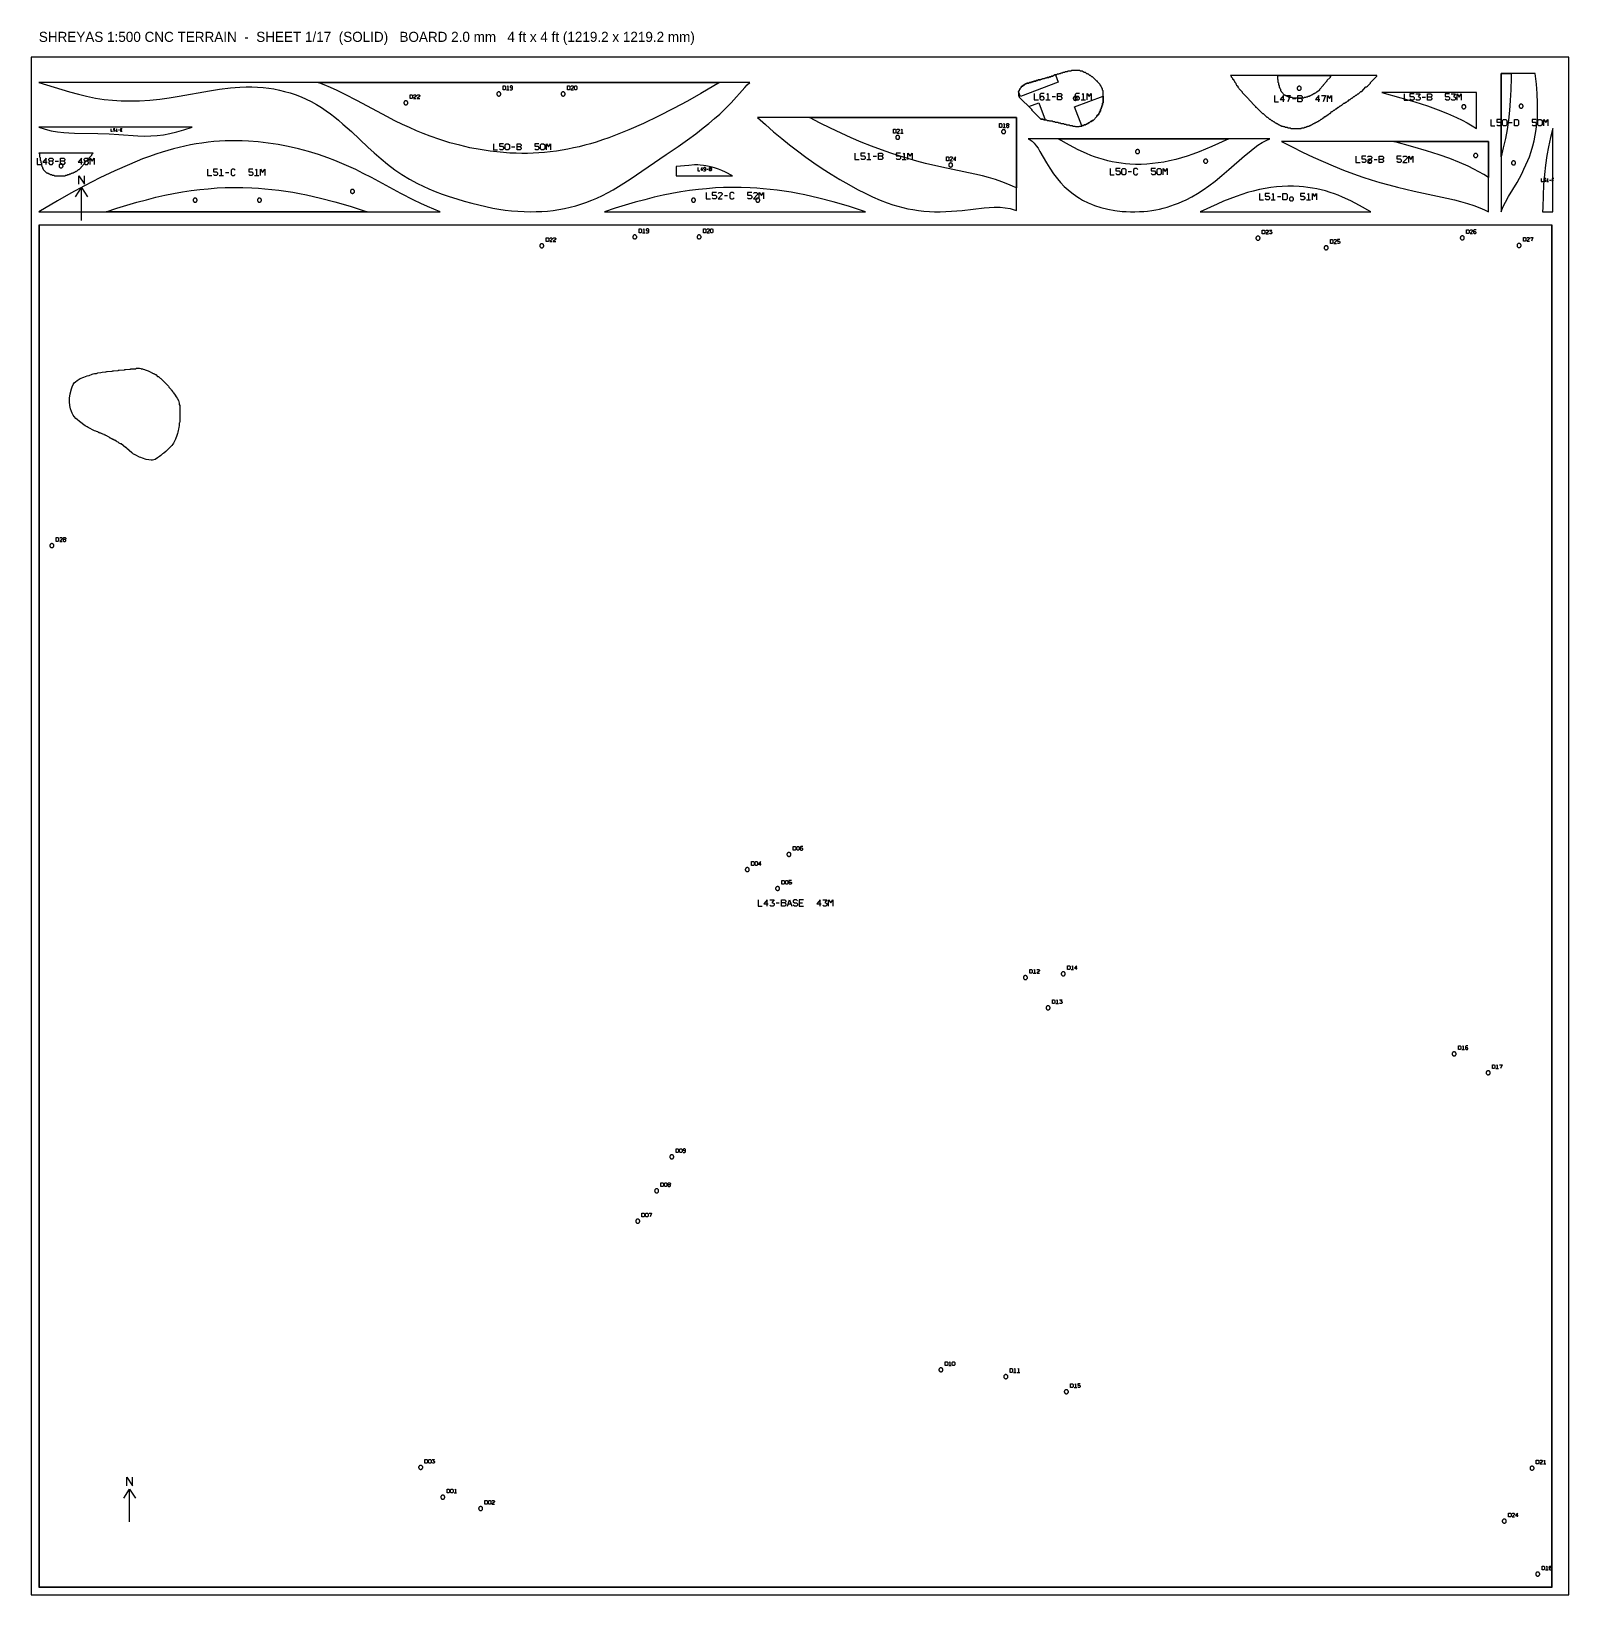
# Model space of a CAD drawing. Header units: millimetres. Extents: x 0 to 1219, y 0 to 1240.
import ezdxf

# ---------------------------------------------------------------- set-up
doc = ezdxf.new("R2010")
doc.units = ezdxf.units.MM
for name, color, linetype in [('CUT_DOWEL_3.2', 2, 'Continuous'), ('CUT_OUTER', 1, 'Continuous'), ('ENGRAVE_BLDG_BOX', 5, 'Continuous'), ('ENGRAVE_BLDG_FOOTPRINT', 8, 'Continuous'), ('ENGRAVE_NEXT', 3, 'Continuous'), ('ENGRAVE_NORTH', 2, 'Continuous'), ('ENGRAVE_TEXT', 2, 'Continuous'), ('NOTES', 7, 'Continuous'), ('SHEET_EDGE', 7, 'Continuous')]:
    doc.layers.add(name, color=color, linetype=linetype)

msp = doc.modelspace()

# ---------------------------------------------------------------- texts
at = {"layer": 'NOTES'}
msp.add_text('SHREYAS 1:500 CNC TERRAIN  -  SHEET 1/17  (SOLID)   BOARD 2.0 mm   4 ft x 4 ft (1219.2 x 1219.2 mm)', height=8, dxfattribs=at).set_placement((6, 1231.2))

# ---------------------------------------------------------------- linework, layer by layer
at = {"layer": 'CUT_DOWEL_3.2'}
for points in [[(372.3, 1189.9), (372.3, 1190.1), (372.3, 1190.3), (372.2, 1190.5), (372.1, 1190.7), (372, 1190.9), (371.9, 1191), (371.7, 1191.2), (371.5, 1191.3), (371.4, 1191.4), (371.2, 1191.5), (371, 1191.5), (370.7, 1191.5), (370.5, 1191.5), (370.3, 1191.5), (370.1, 1191.4), (369.9, 1191.3), (369.8, 1191.2), (369.6, 1191), (369.5, 1190.9), (369.4, 1190.7), (369.3, 1190.5), (369.2, 1190.3), (369.2, 1190.1), (369.1, 1189.9), (369.2, 1189.7), (369.2, 1189.5), (369.3, 1189.3), (369.4, 1189.1), (369.5, 1188.9), (369.6, 1188.8), (369.8, 1188.6), (369.9, 1188.5), (370.1, 1188.4), (370.3, 1188.4), (370.5, 1188.3), (370.7, 1188.3), (371, 1188.3), (371.2, 1188.4), (371.4, 1188.4), (371.5, 1188.5), (371.7, 1188.6), (371.9, 1188.8), (372, 1188.9), (372.1, 1189.1), (372.2, 1189.3), (372.3, 1189.5), (372.3, 1189.7), (372.3, 1189.9)], [(423.3, 1189.9), (423.3, 1190.1), (423.3, 1190.3), (423.2, 1190.5), (423.1, 1190.7), (423, 1190.9), (422.9, 1191), (422.7, 1191.2), (422.5, 1191.3), (422.4, 1191.4), (422.2, 1191.5), (422, 1191.5), (421.7, 1191.5), (421.5, 1191.5), (421.3, 1191.5), (421.1, 1191.4), (420.9, 1191.3), (420.8, 1191.2), (420.6, 1191), (420.5, 1190.9), (420.4, 1190.7), (420.3, 1190.5), (420.2, 1190.3), (420.2, 1190.1), (420.1, 1189.9), (420.2, 1189.7), (420.2, 1189.5), (420.3, 1189.3), (420.4, 1189.1), (420.5, 1188.9), (420.6, 1188.8), (420.8, 1188.6), (420.9, 1188.5), (421.1, 1188.4), (421.3, 1188.4), (421.5, 1188.3), (421.7, 1188.3), (422, 1188.3), (422.2, 1188.4), (422.4, 1188.4), (422.5, 1188.5), (422.7, 1188.6), (422.9, 1188.8), (423, 1188.9), (423.1, 1189.1), (423.2, 1189.3), (423.3, 1189.5), (423.3, 1189.7), (423.3, 1189.9)], [(1005.5, 1192.8), (1005.7, 1192.8), (1005.9, 1192.9), (1006.1, 1192.9), (1006.3, 1193), (1006.5, 1193.1), (1006.6, 1193.3), (1006.8, 1193.4), (1006.9, 1193.6), (1007, 1193.8), (1007, 1194), (1007.1, 1194.2), (1007.1, 1194.4), (1007.1, 1194.6), (1007, 1194.8), (1007, 1195), (1006.9, 1195.2), (1006.8, 1195.4), (1006.6, 1195.5), (1006.5, 1195.7), (1006.3, 1195.8), (1006.1, 1195.9), (1005.9, 1196), (1005.7, 1196), (1005.5, 1196), (1005.3, 1196), (1005.1, 1196), (1004.9, 1195.9), (1004.7, 1195.8), (1004.5, 1195.7), (1004.4, 1195.5), (1004.2, 1195.4), (1004.1, 1195.2), (1004, 1195), (1003.9, 1194.8), (1003.9, 1194.6), (1003.9, 1194.4), (1003.9, 1194.2), (1003.9, 1194), (1004, 1193.8), (1004.1, 1193.6), (1004.2, 1193.4), (1004.4, 1193.3), (1004.5, 1193.1), (1004.7, 1193), (1004.9, 1192.9), (1005.1, 1192.9), (1005.3, 1192.8), (1005.5, 1192.8)], [(298.6, 1182.9), (298.6, 1183.1), (298.6, 1183.3), (298.5, 1183.5), (298.4, 1183.7), (298.3, 1183.9), (298.2, 1184), (298, 1184.2), (297.8, 1184.3), (297.6, 1184.4), (297.4, 1184.4), (297.2, 1184.5), (297, 1184.5), (296.8, 1184.5), (296.6, 1184.4), (296.4, 1184.4), (296.2, 1184.3), (296.1, 1184.2), (295.9, 1184), (295.8, 1183.9), (295.6, 1183.7), (295.6, 1183.5), (295.5, 1183.3), (295.4, 1183.1), (295.4, 1182.9), (295.4, 1182.7), (295.5, 1182.5), (295.6, 1182.3), (295.6, 1182.1), (295.8, 1181.9), (295.9, 1181.8), (296.1, 1181.6), (296.2, 1181.5), (296.4, 1181.4), (296.6, 1181.4), (296.8, 1181.3), (297, 1181.3), (297.2, 1181.3), (297.4, 1181.4), (297.6, 1181.4), (297.8, 1181.5), (298, 1181.6), (298.2, 1181.8), (298.3, 1181.9), (298.4, 1182.1), (298.5, 1182.3), (298.6, 1182.5), (298.6, 1182.7), (298.6, 1182.9)], [(826.3, 1186.4), (826.3, 1186.2), (826.4, 1186), (826.4, 1185.8), (826.5, 1185.6), (826.7, 1185.5), (826.8, 1185.3), (827, 1185.2), (827.1, 1185), (827.3, 1185), (827.5, 1184.9), (827.7, 1184.8), (827.9, 1184.8), (828.1, 1184.8), (828.3, 1184.9), (828.5, 1185), (828.7, 1185), (828.9, 1185.2), (829.1, 1185.3), (829.2, 1185.5), (829.3, 1185.6), (829.4, 1185.8), (829.5, 1186), (829.5, 1186.2), (829.5, 1186.4), (829.5, 1186.6), (829.5, 1186.8), (829.4, 1187), (829.3, 1187.2), (829.2, 1187.4), (829.1, 1187.6), (828.9, 1187.7), (828.7, 1187.8), (828.5, 1187.9), (828.3, 1188), (828.1, 1188), (827.9, 1188), (827.7, 1188), (827.5, 1188), (827.3, 1187.9), (827.1, 1187.8), (827, 1187.7), (826.8, 1187.6), (826.7, 1187.4), (826.5, 1187.2), (826.4, 1187), (826.4, 1186.8), (826.3, 1186.6), (826.3, 1186.4)], [(1136, 1181.4), (1135.8, 1181.4), (1135.6, 1181.3), (1135.4, 1181.3), (1135.2, 1181.2), (1135, 1181.1), (1134.9, 1180.9), (1134.7, 1180.8), (1134.6, 1180.6), (1134.5, 1180.4), (1134.4, 1180.2), (1134.4, 1180), (1134.4, 1179.8), (1134.4, 1179.6), (1134.4, 1179.4), (1134.5, 1179.2), (1134.6, 1179), (1134.7, 1178.8), (1134.9, 1178.7), (1135, 1178.5), (1135.2, 1178.4), (1135.4, 1178.3), (1135.6, 1178.2), (1135.8, 1178.2), (1136, 1178.2), (1136.2, 1178.2), (1136.4, 1178.2), (1136.6, 1178.3), (1136.8, 1178.4), (1137, 1178.5), (1137.1, 1178.7), (1137.3, 1178.8), (1137.4, 1179), (1137.5, 1179.2), (1137.5, 1179.4), (1137.6, 1179.6), (1137.6, 1179.8), (1137.6, 1180), (1137.5, 1180.2), (1137.5, 1180.4), (1137.4, 1180.6), (1137.3, 1180.8), (1137.1, 1180.9), (1137, 1181.1), (1136.8, 1181.2), (1136.6, 1181.3), (1136.4, 1181.3), (1136.2, 1181.4), (1136, 1181.4)], [(1181.4, 1181.9), (1181.2, 1181.8), (1181, 1181.8), (1180.8, 1181.7), (1180.6, 1181.6), (1180.5, 1181.5), (1180.3, 1181.4), (1180.2, 1181.2), (1180.1, 1181.1), (1180, 1180.9), (1179.9, 1180.7), (1179.9, 1180.5), (1179.8, 1180.3), (1179.9, 1180), (1179.9, 1179.8), (1180, 1179.6), (1180.1, 1179.5), (1180.2, 1179.3), (1180.3, 1179.1), (1180.5, 1179), (1180.6, 1178.9), (1180.8, 1178.8), (1181, 1178.7), (1181.2, 1178.7), (1181.4, 1178.7), (1181.6, 1178.7), (1181.9, 1178.7), (1182.1, 1178.8), (1182.2, 1178.9), (1182.4, 1179), (1182.6, 1179.1), (1182.7, 1179.3), (1182.8, 1179.5), (1182.9, 1179.6), (1183, 1179.8), (1183, 1180), (1183, 1180.3), (1183, 1180.5), (1183, 1180.7), (1182.9, 1180.9), (1182.8, 1181.1), (1182.7, 1181.2), (1182.6, 1181.4), (1182.4, 1181.5), (1182.2, 1181.6), (1182.1, 1181.7), (1181.9, 1181.8), (1181.6, 1181.8), (1181.4, 1181.9)], [(687.1, 1157.1), (686.9, 1157.1), (686.6, 1157.1), (686.5, 1157), (686.3, 1156.9), (686.1, 1156.8), (685.9, 1156.7), (685.8, 1156.5), (685.7, 1156.3), (685.6, 1156.2), (685.5, 1156), (685.5, 1155.7), (685.5, 1155.5), (685.5, 1155.3), (685.5, 1155.1), (685.6, 1154.9), (685.7, 1154.7), (685.8, 1154.6), (685.9, 1154.4), (686.1, 1154.3), (686.3, 1154.2), (686.5, 1154.1), (686.6, 1154), (686.9, 1154), (687.1, 1153.9), (687.3, 1154), (687.5, 1154), (687.7, 1154.1), (687.9, 1154.2), (688, 1154.3), (688.2, 1154.4), (688.3, 1154.6), (688.4, 1154.7), (688.5, 1154.9), (688.6, 1155.1), (688.6, 1155.3), (688.7, 1155.5), (688.6, 1155.7), (688.6, 1156), (688.5, 1156.2), (688.4, 1156.3), (688.3, 1156.5), (688.2, 1156.7), (688, 1156.8), (687.9, 1156.9), (687.7, 1157), (687.5, 1157.1), (687.3, 1157.1), (687.1, 1157.1)], [(771.1, 1161.6), (770.9, 1161.6), (770.6, 1161.6), (770.5, 1161.5), (770.3, 1161.4), (770.1, 1161.3), (769.9, 1161.2), (769.8, 1161), (769.7, 1160.8), (769.6, 1160.7), (769.5, 1160.5), (769.5, 1160.3), (769.5, 1160), (769.5, 1159.8), (769.5, 1159.6), (769.6, 1159.4), (769.7, 1159.2), (769.8, 1159.1), (769.9, 1158.9), (770.1, 1158.8), (770.3, 1158.7), (770.5, 1158.6), (770.6, 1158.5), (770.9, 1158.5), (771.1, 1158.4), (771.3, 1158.5), (771.5, 1158.5), (771.7, 1158.6), (771.9, 1158.7), (772, 1158.8), (772.2, 1158.9), (772.3, 1159.1), (772.4, 1159.2), (772.5, 1159.4), (772.6, 1159.6), (772.6, 1159.8), (772.7, 1160), (772.6, 1160.3), (772.6, 1160.5), (772.5, 1160.7), (772.4, 1160.8), (772.3, 1161), (772.2, 1161.2), (772, 1161.3), (771.9, 1161.4), (771.7, 1161.5), (771.5, 1161.6), (771.3, 1161.6), (771.1, 1161.6)], [(878.9, 1144.2), (878.9, 1144.4), (878.8, 1144.6), (878.7, 1144.8), (878.7, 1145), (878.5, 1145.2), (878.4, 1145.4), (878.2, 1145.5), (878.1, 1145.6), (877.9, 1145.7), (877.7, 1145.8), (877.5, 1145.8), (877.3, 1145.8), (877.1, 1145.8), (876.9, 1145.8), (876.7, 1145.7), (876.5, 1145.6), (876.3, 1145.5), (876.1, 1145.4), (876, 1145.2), (875.9, 1145), (875.8, 1144.8), (875.7, 1144.6), (875.7, 1144.4), (875.7, 1144.2), (875.7, 1144), (875.7, 1143.8), (875.8, 1143.6), (875.9, 1143.4), (876, 1143.3), (876.1, 1143.1), (876.3, 1143), (876.5, 1142.8), (876.7, 1142.8), (876.9, 1142.7), (877.1, 1142.6), (877.3, 1142.6), (877.5, 1142.6), (877.7, 1142.7), (877.9, 1142.8), (878.1, 1142.8), (878.2, 1143), (878.4, 1143.1), (878.5, 1143.3), (878.7, 1143.4), (878.7, 1143.6), (878.8, 1143.8), (878.9, 1144), (878.9, 1144.2)], [(1145.4, 1142.7), (1145.2, 1142.7), (1145, 1142.7), (1144.8, 1142.6), (1144.6, 1142.5), (1144.5, 1142.4), (1144.3, 1142.2), (1144.2, 1142.1), (1144, 1141.9), (1144, 1141.7), (1143.9, 1141.5), (1143.8, 1141.3), (1143.8, 1141.1), (1143.8, 1140.9), (1143.9, 1140.7), (1144, 1140.5), (1144, 1140.3), (1144.2, 1140.1), (1144.3, 1140), (1144.5, 1139.8), (1144.6, 1139.7), (1144.8, 1139.6), (1145, 1139.6), (1145.2, 1139.5), (1145.4, 1139.5), (1145.6, 1139.5), (1145.8, 1139.6), (1146, 1139.6), (1146.2, 1139.7), (1146.4, 1139.8), (1146.6, 1140), (1146.7, 1140.1), (1146.8, 1140.3), (1146.9, 1140.5), (1147, 1140.7), (1147, 1140.9), (1147, 1141.1), (1147, 1141.3), (1147, 1141.5), (1146.9, 1141.7), (1146.8, 1141.9), (1146.7, 1142.1), (1146.6, 1142.2), (1146.4, 1142.4), (1146.2, 1142.5), (1146, 1142.6), (1145.8, 1142.7), (1145.6, 1142.7), (1145.4, 1142.7)], [(23.6, 1131.3), (23.8, 1131.3), (24, 1131.4), (24.2, 1131.4), (24.4, 1131.5), (24.5, 1131.6), (24.7, 1131.8), (24.8, 1131.9), (25, 1132.1), (25.1, 1132.3), (25.1, 1132.5), (25.2, 1132.7), (25.2, 1132.9), (25.2, 1133.1), (25.1, 1133.3), (25.1, 1133.5), (25, 1133.7), (24.8, 1133.9), (24.7, 1134), (24.5, 1134.2), (24.4, 1134.3), (24.2, 1134.4), (24, 1134.5), (23.8, 1134.5), (23.6, 1134.5), (23.4, 1134.5), (23.2, 1134.5), (23, 1134.4), (22.8, 1134.3), (22.6, 1134.2), (22.4, 1134), (22.3, 1133.9), (22.2, 1133.7), (22.1, 1133.5), (22, 1133.3), (22, 1133.1), (22, 1132.9), (22, 1132.7), (22, 1132.5), (22.1, 1132.3), (22.2, 1132.1), (22.3, 1131.9), (22.4, 1131.8), (22.6, 1131.6), (22.8, 1131.5), (23, 1131.4), (23.2, 1131.4), (23.4, 1131.3), (23.6, 1131.3)], [(729.1, 1135.2), (728.9, 1135.2), (728.6, 1135.1), (728.5, 1135.1), (728.3, 1135), (728.1, 1134.9), (727.9, 1134.7), (727.8, 1134.6), (727.7, 1134.4), (727.6, 1134.2), (727.5, 1134), (727.5, 1133.8), (727.5, 1133.6), (727.5, 1133.4), (727.5, 1133.2), (727.6, 1133), (727.7, 1132.8), (727.8, 1132.6), (727.9, 1132.5), (728.1, 1132.3), (728.3, 1132.2), (728.5, 1132.1), (728.6, 1132.1), (728.9, 1132), (729.1, 1132), (729.3, 1132), (729.5, 1132.1), (729.7, 1132.1), (729.9, 1132.2), (730, 1132.3), (730.2, 1132.5), (730.3, 1132.6), (730.4, 1132.8), (730.5, 1133), (730.6, 1133.2), (730.6, 1133.4), (730.7, 1133.6), (730.6, 1133.8), (730.6, 1134), (730.5, 1134.2), (730.4, 1134.4), (730.3, 1134.6), (730.2, 1134.7), (730, 1134.9), (729.9, 1135), (729.7, 1135.1), (729.5, 1135.1), (729.3, 1135.2), (729.1, 1135.2)], [(932.9, 1136.6), (932.9, 1136.8), (932.8, 1137), (932.7, 1137.2), (932.7, 1137.4), (932.5, 1137.6), (932.4, 1137.7), (932.2, 1137.9), (932.1, 1138), (931.9, 1138.1), (931.7, 1138.1), (931.5, 1138.2), (931.3, 1138.2), (931.1, 1138.2), (930.9, 1138.1), (930.7, 1138.1), (930.5, 1138), (930.3, 1137.9), (930.1, 1137.7), (930, 1137.6), (929.9, 1137.4), (929.8, 1137.2), (929.7, 1137), (929.7, 1136.8), (929.7, 1136.6), (929.7, 1136.4), (929.7, 1136.2), (929.8, 1136), (929.9, 1135.8), (930, 1135.6), (930.1, 1135.5), (930.3, 1135.3), (930.5, 1135.2), (930.7, 1135.1), (930.9, 1135.1), (931.1, 1135), (931.3, 1135), (931.5, 1135), (931.7, 1135.1), (931.9, 1135.1), (932.1, 1135.2), (932.2, 1135.3), (932.4, 1135.5), (932.5, 1135.6), (932.7, 1135.8), (932.7, 1136), (932.8, 1136.2), (932.9, 1136.4), (932.9, 1136.6)], [(1061.4, 1138.2), (1061.2, 1138.2), (1061, 1138.2), (1060.8, 1138.1), (1060.6, 1138), (1060.5, 1137.9), (1060.3, 1137.7), (1060.2, 1137.6), (1060, 1137.4), (1060, 1137.2), (1059.9, 1137), (1059.8, 1136.8), (1059.8, 1136.6), (1059.8, 1136.4), (1059.9, 1136.2), (1060, 1136), (1060, 1135.8), (1060.2, 1135.6), (1060.3, 1135.5), (1060.5, 1135.3), (1060.6, 1135.2), (1060.8, 1135.1), (1061, 1135.1), (1061.2, 1135), (1061.4, 1135), (1061.6, 1135), (1061.8, 1135.1), (1062, 1135.1), (1062.2, 1135.2), (1062.4, 1135.3), (1062.6, 1135.5), (1062.7, 1135.6), (1062.8, 1135.8), (1062.9, 1136), (1063, 1136.2), (1063, 1136.4), (1063, 1136.6), (1063, 1136.8), (1063, 1137), (1062.9, 1137.2), (1062.8, 1137.4), (1062.7, 1137.6), (1062.6, 1137.7), (1062.4, 1137.9), (1062.2, 1138), (1062, 1138.1), (1061.8, 1138.2), (1061.6, 1138.2), (1061.4, 1138.2)], [(1175.4, 1136.9), (1175.2, 1136.8), (1175, 1136.8), (1174.8, 1136.7), (1174.6, 1136.6), (1174.5, 1136.5), (1174.3, 1136.4), (1174.2, 1136.2), (1174.1, 1136.1), (1174, 1135.9), (1173.9, 1135.7), (1173.9, 1135.5), (1173.8, 1135.3), (1173.9, 1135), (1173.9, 1134.8), (1174, 1134.6), (1174.1, 1134.5), (1174.2, 1134.3), (1174.3, 1134.1), (1174.5, 1134), (1174.6, 1133.9), (1174.8, 1133.8), (1175, 1133.7), (1175.2, 1133.7), (1175.4, 1133.7), (1175.6, 1133.7), (1175.9, 1133.7), (1176.1, 1133.8), (1176.2, 1133.9), (1176.4, 1134), (1176.6, 1134.1), (1176.7, 1134.3), (1176.8, 1134.5), (1176.9, 1134.6), (1177, 1134.8), (1177, 1135), (1177, 1135.3), (1177, 1135.5), (1177, 1135.7), (1176.9, 1135.9), (1176.8, 1136.1), (1176.7, 1136.2), (1176.6, 1136.4), (1176.4, 1136.5), (1176.2, 1136.6), (1176.1, 1136.7), (1175.9, 1136.8), (1175.6, 1136.8), (1175.4, 1136.9)], [(128.4, 1105.7), (128.4, 1105.5), (128.4, 1105.3), (128.5, 1105.1), (128.6, 1104.9), (128.7, 1104.7), (128.8, 1104.6), (129, 1104.4), (129.2, 1104.3), (129.3, 1104.2), (129.5, 1104.2), (129.7, 1104.1), (130, 1104.1), (130.2, 1104.1), (130.4, 1104.2), (130.6, 1104.2), (130.8, 1104.3), (130.9, 1104.4), (131.1, 1104.6), (131.2, 1104.7), (131.3, 1104.9), (131.4, 1105.1), (131.5, 1105.3), (131.5, 1105.5), (131.6, 1105.7), (131.5, 1105.9), (131.5, 1106.1), (131.4, 1106.3), (131.3, 1106.5), (131.2, 1106.7), (131.1, 1106.8), (130.9, 1107), (130.8, 1107.1), (130.6, 1107.2), (130.4, 1107.2), (130.2, 1107.3), (130, 1107.3), (129.7, 1107.3), (129.5, 1107.2), (129.3, 1107.2), (129.2, 1107.1), (129, 1107), (128.8, 1106.8), (128.7, 1106.7), (128.6, 1106.5), (128.5, 1106.3), (128.4, 1106.1), (128.4, 1105.9), (128.4, 1105.7)], [(179.4, 1105.7), (179.4, 1105.5), (179.4, 1105.3), (179.5, 1105.1), (179.6, 1104.9), (179.7, 1104.7), (179.8, 1104.6), (180, 1104.4), (180.2, 1104.3), (180.3, 1104.2), (180.5, 1104.2), (180.7, 1104.1), (181, 1104.1), (181.2, 1104.1), (181.4, 1104.2), (181.6, 1104.2), (181.8, 1104.3), (181.9, 1104.4), (182.1, 1104.6), (182.2, 1104.7), (182.3, 1104.9), (182.4, 1105.1), (182.5, 1105.3), (182.5, 1105.5), (182.6, 1105.7), (182.5, 1105.9), (182.5, 1106.1), (182.4, 1106.3), (182.3, 1106.5), (182.2, 1106.7), (182.1, 1106.8), (181.9, 1107), (181.8, 1107.1), (181.6, 1107.2), (181.4, 1107.2), (181.2, 1107.3), (181, 1107.3), (180.7, 1107.3), (180.5, 1107.2), (180.3, 1107.2), (180.2, 1107.1), (180, 1107), (179.8, 1106.8), (179.7, 1106.7), (179.6, 1106.5), (179.5, 1106.3), (179.4, 1106.1), (179.4, 1105.9), (179.4, 1105.7)], [(253.1, 1112.7), (253.1, 1112.5), (253.1, 1112.3), (253.2, 1112.1), (253.3, 1111.9), (253.4, 1111.7), (253.5, 1111.6), (253.7, 1111.4), (253.9, 1111.3), (254.1, 1111.2), (254.3, 1111.2), (254.5, 1111.1), (254.7, 1111.1), (254.9, 1111.1), (255.1, 1111.2), (255.3, 1111.2), (255.5, 1111.3), (255.6, 1111.4), (255.8, 1111.6), (255.9, 1111.7), (256.1, 1111.9), (256.2, 1112.1), (256.2, 1112.3), (256.3, 1112.5), (256.3, 1112.7), (256.3, 1112.9), (256.2, 1113.1), (256.2, 1113.3), (256.1, 1113.5), (255.9, 1113.7), (255.8, 1113.8), (255.6, 1114), (255.5, 1114.1), (255.3, 1114.2), (255.1, 1114.3), (254.9, 1114.3), (254.7, 1114.3), (254.5, 1114.3), (254.3, 1114.3), (254.1, 1114.2), (253.9, 1114.1), (253.7, 1114), (253.5, 1113.8), (253.4, 1113.7), (253.3, 1113.5), (253.2, 1113.3), (253.1, 1113.1), (253.1, 1112.9), (253.1, 1112.7)], [(523.5, 1105.7), (523.6, 1105.5), (523.6, 1105.3), (523.7, 1105.1), (523.8, 1104.9), (523.9, 1104.7), (524, 1104.6), (524.2, 1104.4), (524.3, 1104.3), (524.5, 1104.2), (524.7, 1104.2), (524.9, 1104.1), (525.1, 1104.1), (525.4, 1104.1), (525.6, 1104.2), (525.8, 1104.2), (525.9, 1104.3), (526.1, 1104.4), (526.3, 1104.6), (526.4, 1104.7), (526.5, 1104.9), (526.6, 1105.1), (526.7, 1105.3), (526.7, 1105.5), (526.7, 1105.7), (526.7, 1105.9), (526.7, 1106.1), (526.6, 1106.3), (526.5, 1106.5), (526.4, 1106.7), (526.3, 1106.8), (526.1, 1107), (525.9, 1107.1), (525.8, 1107.2), (525.6, 1107.2), (525.4, 1107.3), (525.1, 1107.3), (524.9, 1107.3), (524.7, 1107.2), (524.5, 1107.2), (524.3, 1107.1), (524.2, 1107), (524, 1106.8), (523.9, 1106.7), (523.8, 1106.5), (523.7, 1106.3), (523.6, 1106.1), (523.6, 1105.9), (523.5, 1105.7)], [(574.5, 1105.7), (574.6, 1105.5), (574.6, 1105.3), (574.7, 1105.1), (574.8, 1104.9), (574.9, 1104.7), (575, 1104.6), (575.2, 1104.4), (575.3, 1104.3), (575.5, 1104.2), (575.7, 1104.2), (575.9, 1104.1), (576.1, 1104.1), (576.4, 1104.1), (576.6, 1104.2), (576.8, 1104.2), (576.9, 1104.3), (577.1, 1104.4), (577.3, 1104.6), (577.4, 1104.7), (577.5, 1104.9), (577.6, 1105.1), (577.7, 1105.3), (577.7, 1105.5), (577.7, 1105.7), (577.7, 1105.9), (577.7, 1106.1), (577.6, 1106.3), (577.5, 1106.5), (577.4, 1106.7), (577.3, 1106.8), (577.1, 1107), (576.9, 1107.1), (576.8, 1107.2), (576.6, 1107.2), (576.4, 1107.3), (576.1, 1107.3), (575.9, 1107.3), (575.7, 1107.2), (575.5, 1107.2), (575.3, 1107.1), (575.2, 1107), (575, 1106.8), (574.9, 1106.7), (574.8, 1106.5), (574.7, 1106.3), (574.6, 1106.1), (574.6, 1105.9), (574.5, 1105.7)], [(997.7, 1106.6), (997.7, 1106.4), (997.8, 1106.2), (997.8, 1106), (997.9, 1105.8), (998.1, 1105.7), (998.2, 1105.5), (998.3, 1105.4), (998.5, 1105.3), (998.7, 1105.2), (998.9, 1105.1), (999.1, 1105.1), (999.3, 1105), (999.5, 1105.1), (999.7, 1105.1), (999.9, 1105.2), (1000.1, 1105.3), (1000.3, 1105.4), (1000.5, 1105.5), (1000.6, 1105.7), (1000.7, 1105.8), (1000.8, 1106), (1000.9, 1106.2), (1000.9, 1106.4), (1000.9, 1106.6), (1000.9, 1106.8), (1000.9, 1107.1), (1000.8, 1107.3), (1000.7, 1107.4), (1000.6, 1107.6), (1000.5, 1107.8), (1000.3, 1107.9), (1000.1, 1108), (999.9, 1108.1), (999.7, 1108.2), (999.5, 1108.2), (999.3, 1108.2), (999.1, 1108.2), (998.9, 1108.2), (998.7, 1108.1), (998.5, 1108), (998.3, 1107.9), (998.2, 1107.8), (998.1, 1107.6), (997.9, 1107.4), (997.8, 1107.3), (997.8, 1107.1), (997.7, 1106.8), (997.7, 1106.6)], [(406.5, 1069.5), (406.4, 1069.7), (406.4, 1069.9), (406.3, 1070.1), (406.2, 1070.3), (406.1, 1070.5), (406, 1070.7), (405.8, 1070.8), (405.7, 1070.9), (405.5, 1071), (405.3, 1071.1), (405.1, 1071.1), (404.9, 1071.1), (404.6, 1071.1), (404.4, 1071.1), (404.2, 1071), (404.1, 1070.9), (403.9, 1070.8), (403.7, 1070.7), (403.6, 1070.5), (403.5, 1070.3), (403.4, 1070.1), (403.3, 1069.9), (403.3, 1069.7), (403.3, 1069.5), (403.3, 1069.3), (403.3, 1069.1), (403.4, 1068.9), (403.5, 1068.7), (403.6, 1068.6), (403.7, 1068.4), (403.9, 1068.3), (404.1, 1068.1), (404.2, 1068.1), (404.4, 1068), (404.6, 1067.9), (404.9, 1067.9), (405.1, 1067.9), (405.3, 1068), (405.5, 1068.1), (405.7, 1068.1), (405.8, 1068.3), (406, 1068.4), (406.1, 1068.6), (406.2, 1068.7), (406.3, 1068.9), (406.4, 1069.1), (406.4, 1069.3), (406.5, 1069.5)], [(480.2, 1076.5), (480.2, 1076.8), (480.1, 1077), (480, 1077.2), (480, 1077.3), (479.8, 1077.5), (479.7, 1077.7), (479.5, 1077.8), (479.4, 1077.9), (479.2, 1078), (479, 1078.1), (478.8, 1078.1), (478.6, 1078.1), (478.4, 1078.1), (478.2, 1078.1), (478, 1078), (477.8, 1077.9), (477.6, 1077.8), (477.4, 1077.7), (477.3, 1077.5), (477.2, 1077.3), (477.1, 1077.2), (477, 1077), (477, 1076.8), (477, 1076.5), (477, 1076.3), (477, 1076.1), (477.1, 1075.9), (477.2, 1075.7), (477.3, 1075.6), (477.4, 1075.4), (477.6, 1075.3), (477.8, 1075.2), (478, 1075.1), (478.2, 1075), (478.4, 1075), (478.6, 1074.9), (478.8, 1075), (479, 1075), (479.2, 1075.1), (479.4, 1075.2), (479.5, 1075.3), (479.7, 1075.4), (479.8, 1075.6), (480, 1075.7), (480, 1075.9), (480.1, 1076.1), (480.2, 1076.3), (480.2, 1076.5)], [(531.2, 1076.5), (531.2, 1076.8), (531.1, 1077), (531, 1077.2), (531, 1077.3), (530.8, 1077.5), (530.7, 1077.7), (530.5, 1077.8), (530.4, 1077.9), (530.2, 1078), (530, 1078.1), (529.8, 1078.1), (529.6, 1078.1), (529.4, 1078.1), (529.2, 1078.1), (529, 1078), (528.8, 1077.9), (528.6, 1077.8), (528.4, 1077.7), (528.3, 1077.5), (528.2, 1077.3), (528.1, 1077.2), (528, 1077), (528, 1076.8), (528, 1076.5), (528, 1076.3), (528, 1076.1), (528.1, 1075.9), (528.2, 1075.7), (528.3, 1075.6), (528.4, 1075.4), (528.6, 1075.3), (528.8, 1075.2), (529, 1075.1), (529.2, 1075), (529.4, 1075), (529.6, 1074.9), (529.8, 1075), (530, 1075), (530.2, 1075.1), (530.4, 1075.2), (530.5, 1075.3), (530.7, 1075.4), (530.8, 1075.6), (531, 1075.7), (531, 1075.9), (531.1, 1076.1), (531.2, 1076.3), (531.2, 1076.5)], [(974.4, 1075.6), (974.4, 1075.8), (974.3, 1076), (974.3, 1076.2), (974.2, 1076.4), (974.1, 1076.6), (973.9, 1076.7), (973.8, 1076.9), (973.6, 1077), (973.4, 1077.1), (973.2, 1077.2), (973, 1077.2), (972.8, 1077.2), (972.6, 1077.2), (972.4, 1077.2), (972.2, 1077.1), (972, 1077), (971.8, 1076.9), (971.7, 1076.7), (971.5, 1076.6), (971.4, 1076.4), (971.3, 1076.2), (971.2, 1076), (971.2, 1075.8), (971.2, 1075.6), (971.2, 1075.4), (971.2, 1075.2), (971.3, 1075), (971.4, 1074.8), (971.5, 1074.6), (971.7, 1074.5), (971.8, 1074.3), (972, 1074.2), (972.2, 1074.1), (972.4, 1074.1), (972.6, 1074), (972.8, 1074), (973, 1074), (973.2, 1074.1), (973.4, 1074.1), (973.6, 1074.2), (973.8, 1074.3), (973.9, 1074.5), (974.1, 1074.6), (974.2, 1074.8), (974.3, 1075), (974.3, 1075.2), (974.4, 1075.4), (974.4, 1075.6)], [(1028.4, 1068), (1028.4, 1068.2), (1028.3, 1068.4), (1028.3, 1068.6), (1028.2, 1068.8), (1028.1, 1069), (1027.9, 1069.1), (1027.8, 1069.2), (1027.6, 1069.4), (1027.4, 1069.5), (1027.2, 1069.5), (1027, 1069.6), (1026.8, 1069.6), (1026.6, 1069.6), (1026.4, 1069.5), (1026.2, 1069.5), (1026, 1069.4), (1025.8, 1069.2), (1025.7, 1069.1), (1025.5, 1069), (1025.4, 1068.8), (1025.3, 1068.6), (1025.2, 1068.4), (1025.2, 1068.2), (1025.2, 1068), (1025.2, 1067.8), (1025.2, 1067.6), (1025.3, 1067.4), (1025.4, 1067.2), (1025.5, 1067), (1025.7, 1066.8), (1025.8, 1066.7), (1026, 1066.6), (1026.2, 1066.5), (1026.4, 1066.4), (1026.6, 1066.4), (1026.8, 1066.4), (1027, 1066.4), (1027.2, 1066.4), (1027.4, 1066.5), (1027.6, 1066.6), (1027.8, 1066.7), (1027.9, 1066.8), (1028.1, 1067), (1028.2, 1067.2), (1028.3, 1067.4), (1028.3, 1067.6), (1028.4, 1067.8), (1028.4, 1068)], [(1136.4, 1075.8), (1136.4, 1076), (1136.4, 1076.2), (1136.3, 1076.4), (1136.2, 1076.6), (1136.1, 1076.8), (1136, 1076.9), (1135.8, 1077.1), (1135.6, 1077.2), (1135.4, 1077.3), (1135.2, 1077.4), (1135, 1077.4), (1134.8, 1077.4), (1134.6, 1077.4), (1134.4, 1077.4), (1134.2, 1077.3), (1134, 1077.2), (1133.8, 1077.1), (1133.7, 1076.9), (1133.6, 1076.8), (1133.4, 1076.6), (1133.3, 1076.4), (1133.3, 1076.2), (1133.2, 1076), (1133.2, 1075.8), (1133.2, 1075.6), (1133.3, 1075.4), (1133.3, 1075.2), (1133.4, 1075), (1133.6, 1074.8), (1133.7, 1074.7), (1133.8, 1074.5), (1134, 1074.4), (1134.2, 1074.3), (1134.4, 1074.3), (1134.6, 1074.2), (1134.8, 1074.2), (1135, 1074.2), (1135.2, 1074.3), (1135.4, 1074.3), (1135.6, 1074.4), (1135.8, 1074.5), (1136, 1074.7), (1136.1, 1074.8), (1136.2, 1075), (1136.3, 1075.2), (1136.4, 1075.4), (1136.4, 1075.6), (1136.4, 1075.8)], [(1181.4, 1069.8), (1181.4, 1070), (1181.4, 1070.2), (1181.3, 1070.4), (1181.2, 1070.6), (1181.1, 1070.8), (1181, 1070.9), (1180.8, 1071.1), (1180.6, 1071.2), (1180.4, 1071.3), (1180.2, 1071.4), (1180, 1071.4), (1179.8, 1071.4), (1179.6, 1071.4), (1179.4, 1071.4), (1179.2, 1071.3), (1179, 1071.2), (1178.8, 1071.1), (1178.7, 1070.9), (1178.6, 1070.8), (1178.4, 1070.6), (1178.3, 1070.4), (1178.3, 1070.2), (1178.2, 1070), (1178.2, 1069.8), (1178.2, 1069.6), (1178.3, 1069.4), (1178.3, 1069.2), (1178.4, 1069), (1178.6, 1068.8), (1178.7, 1068.7), (1178.8, 1068.5), (1179, 1068.4), (1179.2, 1068.3), (1179.4, 1068.3), (1179.6, 1068.2), (1179.8, 1068.2), (1180, 1068.2), (1180.2, 1068.3), (1180.4, 1068.3), (1180.6, 1068.4), (1180.8, 1068.5), (1181, 1068.7), (1181.1, 1068.8), (1181.2, 1069), (1181.3, 1069.2), (1181.4, 1069.4), (1181.4, 1069.6), (1181.4, 1069.8)], [(17.9, 831.8), (17.9, 832), (17.9, 832.2), (17.8, 832.4), (17.7, 832.6), (17.6, 832.8), (17.5, 832.9), (17.3, 833.1), (17.1, 833.2), (17, 833.3), (16.8, 833.3), (16.6, 833.4), (16.3, 833.4), (16.1, 833.4), (15.9, 833.3), (15.7, 833.3), (15.5, 833.2), (15.4, 833.1), (15.2, 832.9), (15.1, 832.8), (15, 832.6), (14.9, 832.4), (14.8, 832.2), (14.8, 832), (14.7, 831.8), (14.8, 831.6), (14.8, 831.4), (14.9, 831.2), (15, 831), (15.1, 830.8), (15.2, 830.7), (15.4, 830.5), (15.5, 830.4), (15.7, 830.3), (15.9, 830.2), (16.1, 830.2), (16.3, 830.2), (16.6, 830.2), (16.8, 830.2), (17, 830.3), (17.1, 830.4), (17.3, 830.5), (17.5, 830.7), (17.6, 830.8), (17.7, 831), (17.8, 831.2), (17.9, 831.4), (17.9, 831.6), (17.9, 831.8)], [(602.4, 586.9), (602.4, 587.1), (602.4, 587.4), (602.3, 587.5), (602.2, 587.7), (602.1, 587.9), (602, 588.1), (601.8, 588.2), (601.6, 588.3), (601.4, 588.4), (601.2, 588.5), (601, 588.5), (600.8, 588.5), (600.6, 588.5), (600.4, 588.5), (600.2, 588.4), (600, 588.3), (599.9, 588.2), (599.7, 588.1), (599.6, 587.9), (599.4, 587.7), (599.4, 587.5), (599.3, 587.4), (599.2, 587.1), (599.2, 586.9), (599.2, 586.7), (599.3, 586.5), (599.4, 586.3), (599.4, 586.1), (599.6, 586), (599.7, 585.8), (599.9, 585.7), (600, 585.6), (600.2, 585.5), (600.4, 585.4), (600.6, 585.4), (600.8, 585.3), (601, 585.4), (601.2, 585.4), (601.4, 585.5), (601.6, 585.6), (601.8, 585.7), (602, 585.8), (602.1, 586), (602.2, 586.1), (602.3, 586.3), (602.4, 586.5), (602.4, 586.7), (602.4, 586.9)], [(569.4, 574.9), (569.4, 575.1), (569.4, 575.4), (569.3, 575.5), (569.2, 575.7), (569.1, 575.9), (569, 576.1), (568.8, 576.2), (568.6, 576.3), (568.4, 576.4), (568.2, 576.5), (568, 576.5), (567.8, 576.5), (567.6, 576.5), (567.4, 576.5), (567.2, 576.4), (567, 576.3), (566.9, 576.2), (566.7, 576.1), (566.6, 575.9), (566.4, 575.7), (566.4, 575.5), (566.3, 575.4), (566.2, 575.1), (566.2, 574.9), (566.2, 574.7), (566.3, 574.5), (566.4, 574.3), (566.4, 574.1), (566.6, 574), (566.7, 573.8), (566.9, 573.7), (567, 573.6), (567.2, 573.5), (567.4, 573.4), (567.6, 573.4), (567.8, 573.3), (568, 573.4), (568.2, 573.4), (568.4, 573.5), (568.6, 573.6), (568.8, 573.7), (569, 573.8), (569.1, 574), (569.2, 574.1), (569.3, 574.3), (569.4, 574.5), (569.4, 574.7), (569.4, 574.9)], [(593.4, 559.9), (593.4, 560.1), (593.4, 560.4), (593.3, 560.5), (593.2, 560.7), (593.1, 560.9), (593, 561.1), (592.8, 561.2), (592.6, 561.3), (592.4, 561.4), (592.2, 561.5), (592, 561.5), (591.8, 561.5), (591.6, 561.5), (591.4, 561.5), (591.2, 561.4), (591, 561.3), (590.9, 561.2), (590.7, 561.1), (590.6, 560.9), (590.4, 560.7), (590.4, 560.5), (590.3, 560.4), (590.2, 560.1), (590.2, 559.9), (590.2, 559.7), (590.3, 559.5), (590.4, 559.3), (590.4, 559.1), (590.6, 559), (590.7, 558.8), (590.9, 558.7), (591, 558.6), (591.2, 558.5), (591.4, 558.4), (591.6, 558.4), (591.8, 558.3), (592, 558.4), (592.2, 558.4), (592.4, 558.5), (592.6, 558.6), (592.8, 558.7), (593, 558.8), (593.1, 559), (593.2, 559.1), (593.3, 559.3), (593.4, 559.5), (593.4, 559.7), (593.4, 559.9)], [(790, 489.3), (789.9, 489.5), (789.9, 489.7), (789.8, 489.9), (789.7, 490.1), (789.6, 490.3), (789.5, 490.4), (789.3, 490.6), (789.2, 490.7), (789, 490.8), (788.8, 490.9), (788.6, 490.9), (788.4, 490.9), (788.1, 490.9), (787.9, 490.9), (787.7, 490.8), (787.6, 490.7), (787.4, 490.6), (787.2, 490.4), (787.1, 490.3), (787, 490.1), (786.9, 489.9), (786.8, 489.7), (786.8, 489.5), (786.8, 489.3), (786.8, 489.1), (786.8, 488.9), (786.9, 488.7), (787, 488.5), (787.1, 488.3), (787.2, 488.2), (787.4, 488), (787.6, 487.9), (787.7, 487.8), (787.9, 487.8), (788.1, 487.7), (788.4, 487.7), (788.6, 487.7), (788.8, 487.8), (789, 487.8), (789.2, 487.9), (789.3, 488), (789.5, 488.2), (789.6, 488.3), (789.7, 488.5), (789.8, 488.7), (789.9, 488.9), (789.9, 489.1), (790, 489.3)], [(820, 492.3), (819.9, 492.5), (819.9, 492.7), (819.8, 492.9), (819.7, 493.1), (819.6, 493.3), (819.5, 493.4), (819.3, 493.6), (819.2, 493.7), (819, 493.8), (818.8, 493.9), (818.6, 493.9), (818.4, 493.9), (818.1, 493.9), (817.9, 493.9), (817.7, 493.8), (817.6, 493.7), (817.4, 493.6), (817.2, 493.4), (817.1, 493.3), (817, 493.1), (816.9, 492.9), (816.8, 492.7), (816.8, 492.5), (816.8, 492.3), (816.8, 492.1), (816.8, 491.9), (816.9, 491.7), (817, 491.5), (817.1, 491.3), (817.2, 491.2), (817.4, 491), (817.6, 490.9), (817.7, 490.8), (817.9, 490.8), (818.1, 490.7), (818.4, 490.7), (818.6, 490.7), (818.8, 490.8), (819, 490.8), (819.2, 490.9), (819.3, 491), (819.5, 491.2), (819.6, 491.3), (819.7, 491.5), (819.8, 491.7), (819.9, 491.9), (819.9, 492.1), (820, 492.3)], [(808, 465.3), (807.9, 465.5), (807.9, 465.7), (807.8, 465.9), (807.7, 466.1), (807.6, 466.3), (807.5, 466.4), (807.3, 466.6), (807.2, 466.7), (807, 466.8), (806.8, 466.9), (806.6, 466.9), (806.4, 466.9), (806.1, 466.9), (805.9, 466.9), (805.7, 466.8), (805.6, 466.7), (805.4, 466.6), (805.2, 466.4), (805.1, 466.3), (805, 466.1), (804.9, 465.9), (804.8, 465.7), (804.8, 465.5), (804.8, 465.3), (804.8, 465.1), (804.8, 464.9), (804.9, 464.7), (805, 464.5), (805.1, 464.3), (805.2, 464.2), (805.4, 464), (805.6, 463.9), (805.7, 463.8), (805.9, 463.8), (806.1, 463.7), (806.4, 463.7), (806.6, 463.7), (806.8, 463.8), (807, 463.8), (807.2, 463.9), (807.3, 464), (807.5, 464.2), (807.6, 464.3), (807.7, 464.5), (807.8, 464.7), (807.9, 464.9), (807.9, 465.1), (808, 465.3)], [(1129.9, 428.8), (1129.9, 429), (1129.9, 429.2), (1129.8, 429.4), (1129.7, 429.6), (1129.6, 429.8), (1129.5, 430), (1129.3, 430.1), (1129.1, 430.2), (1128.9, 430.3), (1128.7, 430.4), (1128.5, 430.4), (1128.3, 430.4), (1128.1, 430.4), (1127.9, 430.4), (1127.7, 430.3), (1127.5, 430.2), (1127.4, 430.1), (1127.2, 430), (1127.1, 429.8), (1126.9, 429.6), (1126.8, 429.4), (1126.8, 429.2), (1126.7, 429), (1126.7, 428.8), (1126.7, 428.6), (1126.8, 428.4), (1126.8, 428.2), (1126.9, 428), (1127.1, 427.9), (1127.2, 427.7), (1127.4, 427.6), (1127.5, 427.4), (1127.7, 427.4), (1127.9, 427.3), (1128.1, 427.2), (1128.3, 427.2), (1128.5, 427.2), (1128.7, 427.3), (1128.9, 427.4), (1129.1, 427.4), (1129.3, 427.6), (1129.5, 427.7), (1129.6, 427.9), (1129.7, 428), (1129.8, 428.2), (1129.9, 428.4), (1129.9, 428.6), (1129.9, 428.8)], [(1156.9, 413.8), (1156.9, 414), (1156.9, 414.2), (1156.8, 414.4), (1156.7, 414.6), (1156.6, 414.8), (1156.5, 415), (1156.3, 415.1), (1156.1, 415.2), (1155.9, 415.3), (1155.7, 415.4), (1155.5, 415.4), (1155.3, 415.4), (1155.1, 415.4), (1154.9, 415.4), (1154.7, 415.3), (1154.5, 415.2), (1154.4, 415.1), (1154.2, 415), (1154.1, 414.8), (1153.9, 414.6), (1153.8, 414.4), (1153.8, 414.2), (1153.7, 414), (1153.7, 413.8), (1153.7, 413.6), (1153.8, 413.4), (1153.8, 413.2), (1153.9, 413), (1154.1, 412.9), (1154.2, 412.7), (1154.4, 412.6), (1154.5, 412.4), (1154.7, 412.4), (1154.9, 412.3), (1155.1, 412.2), (1155.3, 412.2), (1155.5, 412.2), (1155.7, 412.3), (1155.9, 412.4), (1156.1, 412.4), (1156.3, 412.6), (1156.5, 412.7), (1156.6, 412.9), (1156.7, 413), (1156.8, 413.2), (1156.9, 413.4), (1156.9, 413.6), (1156.9, 413.8)], [(509.5, 347.2), (509.5, 347.4), (509.5, 347.6), (509.4, 347.8), (509.3, 348), (509.2, 348.2), (509.1, 348.3), (508.9, 348.5), (508.7, 348.6), (508.6, 348.7), (508.4, 348.7), (508.1, 348.8), (507.9, 348.8), (507.7, 348.8), (507.5, 348.7), (507.3, 348.7), (507.1, 348.6), (507, 348.5), (506.8, 348.3), (506.7, 348.2), (506.6, 348), (506.5, 347.8), (506.4, 347.6), (506.4, 347.4), (506.3, 347.2), (506.4, 347), (506.4, 346.8), (506.5, 346.6), (506.6, 346.4), (506.7, 346.2), (506.8, 346.1), (507, 345.9), (507.1, 345.8), (507.3, 345.7), (507.5, 345.7), (507.7, 345.6), (507.9, 345.6), (508.1, 345.6), (508.4, 345.7), (508.6, 345.7), (508.7, 345.8), (508.9, 345.9), (509.1, 346.1), (509.2, 346.2), (509.3, 346.4), (509.4, 346.6), (509.5, 346.8), (509.5, 347), (509.5, 347.2)], [(497.5, 320.2), (497.5, 320.4), (497.5, 320.6), (497.4, 320.8), (497.3, 321), (497.2, 321.2), (497.1, 321.3), (496.9, 321.5), (496.7, 321.6), (496.6, 321.7), (496.4, 321.7), (496.1, 321.8), (495.9, 321.8), (495.7, 321.8), (495.5, 321.7), (495.3, 321.7), (495.1, 321.6), (495, 321.5), (494.8, 321.3), (494.7, 321.2), (494.6, 321), (494.5, 320.8), (494.4, 320.6), (494.4, 320.4), (494.3, 320.2), (494.4, 320), (494.4, 319.8), (494.5, 319.6), (494.6, 319.4), (494.7, 319.2), (494.8, 319.1), (495, 318.9), (495.1, 318.8), (495.3, 318.7), (495.5, 318.7), (495.7, 318.6), (495.9, 318.6), (496.1, 318.6), (496.4, 318.7), (496.6, 318.7), (496.7, 318.8), (496.9, 318.9), (497.1, 319.1), (497.2, 319.2), (497.3, 319.4), (497.4, 319.6), (497.5, 319.8), (497.5, 320), (497.5, 320.2)], [(482.5, 296.2), (482.5, 296.4), (482.5, 296.6), (482.4, 296.8), (482.3, 297), (482.2, 297.2), (482.1, 297.3), (481.9, 297.5), (481.7, 297.6), (481.6, 297.7), (481.4, 297.7), (481.1, 297.8), (480.9, 297.8), (480.7, 297.8), (480.5, 297.7), (480.3, 297.7), (480.1, 297.6), (480, 297.5), (479.8, 297.3), (479.7, 297.2), (479.6, 297), (479.5, 296.8), (479.4, 296.6), (479.4, 296.4), (479.3, 296.2), (479.4, 296), (479.4, 295.8), (479.5, 295.6), (479.6, 295.4), (479.7, 295.2), (479.8, 295.1), (480, 294.9), (480.1, 294.8), (480.3, 294.7), (480.5, 294.7), (480.7, 294.6), (480.9, 294.6), (481.1, 294.6), (481.4, 294.7), (481.6, 294.7), (481.7, 294.8), (481.9, 294.9), (482.1, 295.1), (482.2, 295.2), (482.3, 295.4), (482.4, 295.6), (482.5, 295.8), (482.5, 296), (482.5, 296.2)], [(722.9, 178.3), (722.9, 178.5), (722.9, 178.8), (722.8, 178.9), (722.7, 179.1), (722.6, 179.3), (722.5, 179.5), (722.3, 179.6), (722.1, 179.7), (721.9, 179.8), (721.7, 179.9), (721.5, 179.9), (721.3, 179.9), (721.1, 179.9), (720.9, 179.9), (720.7, 179.8), (720.5, 179.7), (720.4, 179.6), (720.2, 179.5), (720.1, 179.3), (719.9, 179.1), (719.9, 178.9), (719.8, 178.8), (719.7, 178.5), (719.7, 178.3), (719.7, 178.1), (719.8, 177.9), (719.9, 177.7), (719.9, 177.5), (720.1, 177.4), (720.2, 177.2), (720.4, 177.1), (720.5, 177), (720.7, 176.9), (720.9, 176.8), (721.1, 176.8), (721.3, 176.7), (721.5, 176.8), (721.7, 176.8), (721.9, 176.9), (722.1, 177), (722.3, 177.1), (722.5, 177.2), (722.6, 177.4), (722.7, 177.5), (722.8, 177.7), (722.9, 177.9), (722.9, 178.1), (722.9, 178.3)], [(774.4, 172.9), (774.4, 173.1), (774.4, 173.3), (774.3, 173.5), (774.2, 173.7), (774.1, 173.9), (774, 174.1), (773.8, 174.2), (773.6, 174.3), (773.4, 174.4), (773.2, 174.5), (773, 174.5), (772.8, 174.5), (772.6, 174.5), (772.4, 174.5), (772.2, 174.4), (772, 174.3), (771.9, 174.2), (771.7, 174.1), (771.6, 173.9), (771.4, 173.7), (771.3, 173.5), (771.3, 173.3), (771.2, 173.1), (771.2, 172.9), (771.2, 172.7), (771.3, 172.5), (771.3, 172.3), (771.4, 172.1), (771.6, 172), (771.7, 171.8), (771.9, 171.7), (772, 171.5), (772.2, 171.5), (772.4, 171.4), (772.6, 171.3), (772.8, 171.3), (773, 171.3), (773.2, 171.4), (773.4, 171.5), (773.6, 171.5), (773.8, 171.7), (774, 171.8), (774.1, 172), (774.2, 172.1), (774.3, 172.3), (774.4, 172.5), (774.4, 172.7), (774.4, 172.9)], [(822.4, 160.9), (822.4, 161.1), (822.4, 161.3), (822.3, 161.5), (822.2, 161.7), (822.1, 161.9), (822, 162.1), (821.8, 162.2), (821.6, 162.3), (821.4, 162.4), (821.2, 162.5), (821, 162.5), (820.8, 162.5), (820.6, 162.5), (820.4, 162.5), (820.2, 162.4), (820, 162.3), (819.9, 162.2), (819.7, 162.1), (819.6, 161.9), (819.4, 161.7), (819.3, 161.5), (819.3, 161.3), (819.2, 161.1), (819.2, 160.9), (819.2, 160.7), (819.3, 160.5), (819.3, 160.3), (819.4, 160.1), (819.6, 160), (819.7, 159.8), (819.9, 159.7), (820, 159.5), (820.2, 159.5), (820.4, 159.4), (820.6, 159.3), (820.8, 159.3), (821, 159.3), (821.2, 159.4), (821.4, 159.5), (821.6, 159.5), (821.8, 159.7), (822, 159.8), (822.1, 160), (822.2, 160.1), (822.3, 160.3), (822.4, 160.5), (822.4, 160.7), (822.4, 160.9)], [(310.4, 100.9), (310.4, 101.2), (310.4, 101.4), (310.3, 101.6), (310.2, 101.7), (310.1, 101.9), (310, 102.1), (309.8, 102.2), (309.6, 102.3), (309.4, 102.4), (309.2, 102.5), (309, 102.5), (308.8, 102.5), (308.6, 102.5), (308.4, 102.5), (308.2, 102.4), (308, 102.3), (307.9, 102.2), (307.7, 102.1), (307.6, 101.9), (307.4, 101.7), (307.3, 101.6), (307.3, 101.4), (307.2, 101.2), (307.2, 100.9), (307.2, 100.7), (307.3, 100.5), (307.3, 100.3), (307.4, 100.1), (307.6, 100), (307.7, 99.8), (307.9, 99.7), (308, 99.6), (308.2, 99.5), (308.4, 99.4), (308.6, 99.4), (308.8, 99.3), (309, 99.4), (309.2, 99.4), (309.4, 99.5), (309.6, 99.6), (309.8, 99.7), (310, 99.8), (310.1, 100), (310.2, 100.1), (310.3, 100.3), (310.4, 100.5), (310.4, 100.7), (310.4, 100.9)], [(1191.7, 100.3), (1191.7, 100.6), (1191.6, 100.8), (1191.5, 101), (1191.5, 101.1), (1191.3, 101.3), (1191.2, 101.5), (1191, 101.6), (1190.9, 101.7), (1190.7, 101.8), (1190.5, 101.9), (1190.3, 101.9), (1190.1, 101.9), (1189.9, 101.9), (1189.7, 101.9), (1189.5, 101.8), (1189.3, 101.7), (1189.1, 101.6), (1188.9, 101.5), (1188.8, 101.3), (1188.7, 101.1), (1188.6, 101), (1188.5, 100.8), (1188.5, 100.6), (1188.5, 100.3), (1188.5, 100.1), (1188.5, 99.9), (1188.6, 99.7), (1188.7, 99.5), (1188.8, 99.4), (1188.9, 99.2), (1189.1, 99.1), (1189.3, 99), (1189.5, 98.9), (1189.7, 98.8), (1189.9, 98.8), (1190.1, 98.7), (1190.3, 98.8), (1190.5, 98.8), (1190.7, 98.9), (1190.9, 99), (1191, 99.1), (1191.2, 99.2), (1191.3, 99.4), (1191.5, 99.5), (1191.5, 99.7), (1191.6, 99.9), (1191.7, 100.1), (1191.7, 100.3)], [(327.9, 77.3), (327.9, 77.6), (327.9, 77.8), (327.8, 78), (327.7, 78.1), (327.6, 78.3), (327.5, 78.5), (327.3, 78.6), (327.1, 78.7), (327, 78.8), (326.8, 78.9), (326.5, 78.9), (326.3, 78.9), (326.1, 78.9), (325.9, 78.9), (325.7, 78.8), (325.5, 78.7), (325.4, 78.6), (325.2, 78.5), (325.1, 78.3), (325, 78.1), (324.9, 78), (324.8, 77.8), (324.8, 77.6), (324.7, 77.3), (324.8, 77.1), (324.8, 76.9), (324.9, 76.7), (325, 76.5), (325.1, 76.4), (325.2, 76.2), (325.4, 76.1), (325.5, 76), (325.7, 75.9), (325.9, 75.8), (326.1, 75.8), (326.3, 75.7), (326.5, 75.8), (326.8, 75.8), (327, 75.9), (327.1, 76), (327.3, 76.1), (327.5, 76.2), (327.6, 76.4), (327.7, 76.5), (327.8, 76.7), (327.9, 76.9), (327.9, 77.1), (327.9, 77.3)], [(357.9, 68.3), (357.9, 68.6), (357.9, 68.8), (357.8, 69), (357.7, 69.1), (357.6, 69.3), (357.5, 69.5), (357.3, 69.6), (357.1, 69.7), (357, 69.8), (356.8, 69.9), (356.5, 69.9), (356.3, 69.9), (356.1, 69.9), (355.9, 69.9), (355.7, 69.8), (355.5, 69.7), (355.4, 69.6), (355.2, 69.5), (355.1, 69.3), (355, 69.1), (354.9, 69), (354.8, 68.8), (354.8, 68.6), (354.7, 68.3), (354.8, 68.1), (354.8, 67.9), (354.9, 67.7), (355, 67.5), (355.1, 67.4), (355.2, 67.2), (355.4, 67.1), (355.5, 67), (355.7, 66.9), (355.9, 66.8), (356.1, 66.8), (356.3, 66.7), (356.5, 66.8), (356.8, 66.8), (357, 66.9), (357.1, 67), (357.3, 67.1), (357.5, 67.2), (357.6, 67.4), (357.7, 67.5), (357.8, 67.7), (357.9, 67.9), (357.9, 68.1), (357.9, 68.3)], [(1169.7, 58.3), (1169.7, 58.6), (1169.7, 58.8), (1169.6, 59), (1169.5, 59.1), (1169.4, 59.3), (1169.3, 59.5), (1169.1, 59.6), (1168.9, 59.7), (1168.7, 59.8), (1168.5, 59.9), (1168.3, 59.9), (1168.1, 59.9), (1167.9, 59.9), (1167.7, 59.9), (1167.5, 59.8), (1167.3, 59.7), (1167.2, 59.6), (1167, 59.5), (1166.9, 59.3), (1166.7, 59.1), (1166.7, 59), (1166.6, 58.8), (1166.5, 58.6), (1166.5, 58.3), (1166.5, 58.1), (1166.6, 57.9), (1166.7, 57.7), (1166.7, 57.5), (1166.9, 57.4), (1167, 57.2), (1167.2, 57.1), (1167.3, 57), (1167.5, 56.9), (1167.7, 56.8), (1167.9, 56.8), (1168.1, 56.7), (1168.3, 56.8), (1168.5, 56.8), (1168.7, 56.9), (1168.9, 57), (1169.1, 57.1), (1169.3, 57.2), (1169.4, 57.4), (1169.5, 57.5), (1169.6, 57.7), (1169.7, 57.9), (1169.7, 58.1), (1169.7, 58.3)], [(1196.2, 16.3), (1196.2, 16.6), (1196.1, 16.8), (1196.1, 17), (1196, 17.1), (1195.8, 17.3), (1195.7, 17.5), (1195.5, 17.6), (1195.4, 17.7), (1195.2, 17.8), (1195, 17.9), (1194.8, 17.9), (1194.6, 17.9), (1194.4, 17.9), (1194.2, 17.9), (1194, 17.8), (1193.8, 17.7), (1193.6, 17.6), (1193.4, 17.5), (1193.3, 17.3), (1193.2, 17.1), (1193.1, 17), (1193, 16.8), (1193, 16.6), (1193, 16.3), (1193, 16.1), (1193, 15.9), (1193.1, 15.7), (1193.2, 15.5), (1193.3, 15.4), (1193.4, 15.2), (1193.6, 15.1), (1193.8, 15), (1194, 14.9), (1194.2, 14.8), (1194.4, 14.8), (1194.6, 14.7), (1194.8, 14.8), (1195, 14.8), (1195.2, 14.9), (1195.4, 15), (1195.5, 15.1), (1195.7, 15.2), (1195.8, 15.4), (1196, 15.5), (1196.1, 15.7), (1196.1, 15.9), (1196.2, 16.1), (1196.2, 16.3)]]:
    msp.add_lwpolyline(points, close=True, dxfattribs=at)
at = {"layer": 'CUT_OUTER'}
for points in [[(831.5, 1208.5), (825, 1208.5), (824.5, 1208), (822, 1208), (821.5, 1207.5), (820, 1207.5), (819.5, 1207), (818, 1207), (817.5, 1206.5), (816.5, 1206.5), (816, 1206), (815, 1206), (814.5, 1205.6), (813.5, 1205.5), (813, 1205.1), (811.5, 1205), (811, 1204.5), (810.5, 1204.5), (810, 1204.1), (809, 1204), (808.5, 1203.6), (807.5, 1203.5), (807, 1203.1), (805.5, 1203), (805, 1202.6), (804, 1202.5), (803.5, 1202.1), (802, 1202), (801.5, 1201.6), (800.5, 1201.5), (800, 1201.1), (798.5, 1201), (798, 1200.6), (797, 1200.5), (796.5, 1200.1), (795, 1200), (794.5, 1199.6), (793.5, 1199.5), (793, 1199.1), (791.5, 1199), (791, 1198.5), (789.5, 1198.5), (789, 1198), (788.5, 1198), (788, 1197.5), (787.5, 1197.5), (786, 1196), (785.5, 1196), (785, 1195.5), (785, 1195), (784, 1194), (784, 1193.5), (783.5, 1193), (783.5, 1192.5), (783, 1192), (783, 1188.5), (783.5, 1188), (783.5, 1187.5), (793.5, 1177.5), (793.5, 1177), (800.5, 1170), (802.5, 1170), (803, 1169.5), (805, 1169.5), (805.5, 1169), (807, 1169), (807.5, 1168.5), (809.5, 1168.5), (810, 1168), (811.5, 1168), (812, 1167.5), (814, 1167.5), (814.5, 1167), (816, 1167), (816.5, 1166.5), (818.5, 1166.5), (819, 1166), (820.5, 1166), (821, 1165.5), (823, 1165.5), (823.5, 1165), (825.5, 1165), (826, 1164.5), (827.5, 1164.5), (828, 1164), (831, 1164), (831.5, 1164.5), (833, 1164.5), (833.5, 1165), (834.5, 1165), (835, 1165.5), (836, 1165.5), (836.5, 1166), (837, 1166), (837.5, 1166.5), (838, 1166.5), (838.5, 1167), (839, 1167), (840, 1168), (840.5, 1168), (841.5, 1169), (842, 1169), (845, 1172), (845, 1172.5), (846.5, 1174), (846.5, 1174.5), (847, 1175), (847, 1175.5), (848, 1176.5), (848, 1177.5), (848.5, 1178), (848.5, 1179), (849, 1179.5), (849, 1180.5), (849.5, 1181), (849.5, 1182.5), (850, 1183), (850, 1192.5), (849.5, 1193), (849.5, 1194), (849, 1194.5), (849, 1195), (848.5, 1195.5), (848.5, 1196), (847.5, 1197), (847.5, 1197.5), (845.5, 1199.5), (845.5, 1200), (845, 1200), (841.5, 1203.5), (841, 1203.5), (840, 1204.5), (839.5, 1204.5), (838.5, 1205.5), (838, 1205.5), (837.5, 1206), (837, 1206), (836, 1207), (835, 1207), (834.5, 1207.5), (834, 1207.5), (833.5, 1208), (832, 1208), (831.5, 1208.5)], [(951, 1204.5), (951.4, 1204), (951.6, 1203.5), (952.5, 1202.5), (952.7, 1202), (953.5, 1201), (953.7, 1200.5), (954.1, 1200), (954.2, 1199.5), (955.1, 1198.5), (955.2, 1198), (955.6, 1197.5), (955.8, 1197), (956.7, 1196), (956.8, 1195.5), (956.9, 1195.3), (957.7, 1194.5), (957.8, 1194), (960.2, 1191.5), (960.3, 1191), (960.4, 1190.9), (965.3, 1186), (965.4, 1185.5), (965.4, 1185.4), (970.8, 1180), (970.9, 1179.5), (971.4, 1179.4), (976.4, 1174.5), (976.9, 1174.4), (979.9, 1171.5), (980.4, 1171.5), (981.9, 1170), (982.4, 1170), (983.4, 1169), (983.9, 1169), (984.9, 1168), (985.4, 1168), (986.4, 1167), (986.9, 1167), (987.4, 1166.5), (987.9, 1166.5), (988.4, 1166), (988.9, 1166), (989.4, 1165.5), (989.9, 1165.5), (990.4, 1165), (990.9, 1165), (991.4, 1164.5), (992.4, 1164.5), (992.9, 1164), (993.9, 1164), (994.4, 1163.5), (995.9, 1163.5), (996.4, 1163), (998.4, 1163), (998.9, 1162.5), (1001.9, 1162.5), (1006.9, 1162.5), (1007.4, 1163), (1009.4, 1163), (1009.9, 1163.5), (1010.9, 1163.5), (1011.4, 1164), (1012, 1164), (1012.4, 1164.5), (1013.4, 1164.5), (1013.9, 1165), (1014.4, 1165), (1014.9, 1165.5), (1015.4, 1165.5), (1015.9, 1166), (1016.4, 1166), (1016.9, 1166.5), (1017.4, 1166.5), (1017.9, 1167), (1018.4, 1167), (1018.9, 1167.5), (1019.4, 1167.5), (1019.9, 1168), (1020.4, 1168), (1021.4, 1169), (1021.9, 1169), (1022.9, 1170), (1023.4, 1170), (1024.4, 1171), (1025, 1171), (1025.9, 1172), (1026.4, 1172), (1027.9, 1173.5), (1028.4, 1173.5), (1029.4, 1174.5), (1029.9, 1174.5), (1031.4, 1176), (1031.9, 1176), (1032.9, 1177), (1033.4, 1177), (1034.4, 1178), (1034.9, 1178), (1036.4, 1179.5), (1036.9, 1179.5), (1037.9, 1180.5), (1038.4, 1180.5), (1038.9, 1181), (1039.4, 1181), (1040.9, 1182.5), (1041.4, 1182.5), (1042.4, 1183.5), (1042.9, 1183.5), (1043.9, 1184.5), (1044.5, 1184.5), (1045.4, 1185.5), (1045.9, 1185.5), (1046.9, 1186.5), (1047.4, 1186.5), (1048.9, 1188), (1049.4, 1188), (1050.4, 1189), (1050.9, 1189), (1051.9, 1190), (1052.5, 1190), (1054.4, 1192), (1055, 1192), (1058.4, 1195.5), (1058.9, 1195.5), (1059.5, 1196), (1061.9, 1198.5), (1062, 1199), (1066.9, 1204), (1067, 1204.5), (951, 1204.5)], [(1194.5, 1175.7), (1194.5, 1182.7), (1194.2, 1190.2), (1193.7, 1197.7), (1192.7, 1206.2), (1165.5, 1206.2), (1165.5, 1096.5), (1167, 1100.1), (1169, 1104), (1171.5, 1108.5), (1178.2, 1119.7), (1182, 1126.7), (1183.7, 1130.2), (1185.3, 1133.7), (1186.8, 1137.2), (1188, 1140.2), (1189.3, 1144.2), (1190.7, 1148.7), (1191.7, 1152.7), (1192.6, 1157.2), (1193.3, 1161.7), (1193.9, 1166.2), (1194.3, 1170.7), (1194.5, 1175.7)], [(390.9, 1096.6), (395.9, 1096.5), (400.4, 1096.6), (404.9, 1096.8), (409.4, 1097.1), (413.9, 1097.6), (418.4, 1098.3), (422.9, 1099.1), (427.4, 1100.1), (431.9, 1101.3), (435.9, 1102.5), (439.9, 1103.9), (444.4, 1105.6), (448.4, 1107.3), (452.9, 1109.4), (456.9, 1111.5), (461.4, 1113.9), (467.9, 1117.8), (474.9, 1122.3), (503.4, 1141.8), (512.9, 1148.3), (520.4, 1153.6), (526.9, 1158.4), (532.9, 1163), (537.4, 1166.6), (541.9, 1170.4), (545.9, 1174), (549.4, 1177.3), (554.9, 1182.9), (565.9, 1195.1), (567.8, 1197.1), (569.9, 1199.1), (6, 1199.1), (30.4, 1191.6), (37.4, 1189.7), (43.9, 1188.1), (50.9, 1186.7), (57.9, 1185.6), (64.4, 1184.9), (71.4, 1184.5), (78.4, 1184.4), (85.9, 1184.6), (93.9, 1185.1), (101.9, 1185.9), (109.4, 1186.9), (117.4, 1188.1), (141.4, 1192.3), (149.4, 1193.6), (157.9, 1194.7), (165.4, 1195.3), (170.4, 1195.5), (174.9, 1195.5), (179.4, 1195.4), (183.9, 1195), (188.4, 1194.5), (192.4, 1193.9), (196.9, 1193), (200.9, 1192), (205.4, 1190.7), (209.4, 1189.4), (213.9, 1187.6), (217.9, 1185.9), (221.9, 1183.9), (226.1, 1181.6), (230.2, 1179.1), (233.9, 1176.6), (237.4, 1174.1), (240.6, 1171.6), (243.7, 1169.1), (247.2, 1166.1), (253.9, 1160.1), (266.9, 1147.8), (271.9, 1143.2), (277.4, 1138.4), (282.4, 1134.3), (288.4, 1129.8), (293.9, 1126), (299.9, 1122.4), (306.4, 1118.9), (310.9, 1116.7), (315.4, 1114.7), (320.4, 1112.7), (325.9, 1110.6), (331.4, 1108.7), (337.4, 1106.7), (343.4, 1104.9), (349.4, 1103.3), (354.9, 1101.9), (360.4, 1100.6), (365.9, 1099.5), (370.9, 1098.7), (375.9, 1097.9), (380.9, 1097.3), (385.9, 1096.9), (390.9, 1096.6)], [(1146.1, 1163), (1146.1, 1191), (1071, 1191), (1086.1, 1186.8), (1097.1, 1183.6), (1107.1, 1180.4), (1115.6, 1177.3), (1123.1, 1174.4), (1130.1, 1171.3), (1134.6, 1169.1), (1138.6, 1167), (1142.6, 1164.7), (1146.1, 1162.5), (1146.1, 1163)], [(781.2, 1097.7), (781.2, 1171.2), (576, 1171.2), (582.2, 1165.6), (588.7, 1160), (595.2, 1154.5), (601.2, 1149.7), (607.7, 1144.7), (614.2, 1139.9), (620.7, 1135.3), (627.2, 1130.9), (634.2, 1126.4), (641.2, 1122.1), (648.2, 1118.1), (655.2, 1114.2), (661.2, 1111.2), (667.2, 1108.3), (673.2, 1105.8), (678.7, 1103.6), (683.2, 1102.1), (687.2, 1100.9), (691.2, 1099.9), (695.2, 1098.9), (699.2, 1098.2), (703.7, 1097.5), (707.7, 1097), (712.2, 1096.7), (716.2, 1096.5), (720.7, 1096.5), (725.2, 1096.6), (729.7, 1096.9), (738.2, 1097.6), (755.7, 1099.7), (759.7, 1100), (763.7, 1100.2), (768.2, 1100.1), (772.2, 1099.7), (776.2, 1099), (778.7, 1098.3), (781.2, 1097.6), (781.2, 1097.7)], [(84.4, 1156.7), (89.9, 1156.5), (94.9, 1156.6), (99.9, 1156.9), (104.9, 1157.6), (109.9, 1158.5), (115.4, 1159.9), (120.9, 1161.5), (127.6, 1163.7), (6, 1163.7), (10.9, 1162.1), (15.9, 1160.8), (20.9, 1159.9), (25.9, 1159.3), (29.9, 1159), (34.4, 1158.8), (52.9, 1158.5), (61.9, 1158.2), (69.4, 1157.8), (84.4, 1156.7)], [(865.2, 1096.8), (868.2, 1096.6), (871.7, 1096.5), (875.2, 1096.5), (878.7, 1096.6), (882.2, 1096.8), (885.2, 1097.1), (888.7, 1097.6), (891.7, 1098.1), (894.7, 1098.7), (897.7, 1099.4), (900.7, 1100.2), (903.7, 1101.1), (906.7, 1102.2), (909.7, 1103.3), (912.7, 1104.6), (915.7, 1106), (920.2, 1108.4), (924.7, 1111), (929.2, 1113.9), (933.7, 1117), (938.7, 1120.8), (944.2, 1125.3), (949.7, 1130), (962.2, 1140.9), (965.7, 1143.9), (968.9, 1146.4), (972.7, 1149.2), (976.1, 1151.4), (979.2, 1153.1), (982.1, 1154.4), (790.5, 1154.4), (791.2, 1154.1), (792.2, 1153.5), (793.8, 1152.4), (795.3, 1150.9), (797, 1148.9), (798.4, 1146.9), (799.9, 1144.4), (805.2, 1135.2), (807.7, 1131.1), (810.7, 1126.6), (813.7, 1122.7), (816.2, 1119.7), (819.2, 1116.6), (822.2, 1113.8), (825.2, 1111.4), (829.2, 1108.5), (831.2, 1107.3), (833.7, 1105.8), (838.2, 1103.6), (840.7, 1102.5), (843.2, 1101.5), (848.2, 1099.9), (853.7, 1098.5), (859.2, 1097.5), (865.2, 1096.8)], [(1198.6, 1100), (1198.5, 1096.5), (1206.6, 1096.5), (1206.6, 1162.6), (1204.7, 1155.5), (1203.1, 1148), (1201.8, 1141), (1200.7, 1133.5), (1199.9, 1126), (1199.3, 1118), (1198.8, 1109.5), (1198.6, 1100)], [(172.3, 1152.5), (167.3, 1152.7), (162.8, 1152.8), (158.3, 1152.8), (153.8, 1152.7), (149.3, 1152.4), (144.8, 1152.1), (140.3, 1151.6), (135.3, 1151), (130.8, 1150.3), (126.3, 1149.5), (121.8, 1148.6), (117.3, 1147.5), (112.8, 1146.4), (108.3, 1145.1), (103.8, 1143.8), (98.8, 1142.2), (93.8, 1140.4), (88.3, 1138.4), (77.8, 1134.1), (66.3, 1129), (54.3, 1123.3), (42.3, 1117.2), (31.3, 1111.3), (20.8, 1105.3), (6, 1096.5), (324.3, 1096.5), (319.3, 1098.5), (314.3, 1100.6), (309, 1103), (303.3, 1105.8), (293.1, 1111), (269.8, 1123.6), (263.3, 1126.9), (257.3, 1129.9), (251.8, 1132.4), (246.3, 1134.8), (240.8, 1137.1), (235.3, 1139.2), (227.8, 1141.8), (219.8, 1144.3), (211.8, 1146.5), (203.8, 1148.3), (195.8, 1149.8), (187.8, 1151), (179.8, 1151.9), (172.3, 1152.5)], [(6, 1143), (6.5, 1142.5), (6.5, 1140), (7, 1139.5), (7, 1137.5), (7.5, 1137), (7.5, 1135.5), (8, 1135), (8, 1133.5), (8.5, 1133), (8.5, 1132.5), (9, 1132), (9, 1131), (9.5, 1130.5), (9.5, 1130), (12, 1127.5), (12.5, 1127.5), (13, 1127), (13.5, 1127), (14, 1126.5), (14.5, 1126.5), (15, 1126), (16, 1126), (16.5, 1125.5), (18, 1125.5), (18.5, 1125), (22.5, 1125), (27, 1125), (27.5, 1125.5), (28.5, 1125.5), (29, 1126), (30, 1126), (30.5, 1126.5), (31.5, 1126.5), (32, 1127), (32.5, 1127), (33, 1127.5), (33.5, 1127.5), (34, 1128), (34.5, 1128), (35, 1128.5), (35.5, 1128.5), (36, 1129), (36.5, 1129), (37.5, 1130), (38, 1130), (39.6, 1131.5), (39.6, 1132), (42.5, 1135), (42.6, 1135.5), (45.5, 1138.5), (45.6, 1139), (48, 1141.5), (48.1, 1142), (49.1, 1143), (6, 1143)], [(1155.5, 1096.8), (1155.5, 1152.3), (991.5, 1152.3), (1000, 1147.9), (1008, 1143.9), (1016.5, 1139.9), (1024.5, 1136.3), (1032.5, 1132.9), (1040.5, 1129.6), (1048.5, 1126.6), (1056, 1124), (1062.5, 1121.9), (1069.5, 1119.7), (1076.5, 1117.8), (1083.5, 1116), (1096.5, 1112.9), (1122.5, 1107.4), (1128.5, 1106), (1133.5, 1104.7), (1139, 1103.1), (1144, 1101.4), (1150, 1099.1), (1153, 1097.7), (1155.5, 1096.5), (1155.5, 1096.8)], [(556.1, 1125), (550.5, 1127.8), (547.5, 1129.2), (545, 1130.2), (542.5, 1131.1), (540, 1131.8), (537.5, 1132.5), (535, 1133), (533, 1133.2), (530.5, 1133.5), (528.5, 1133.6), (526, 1133.6), (521.5, 1133.3), (511.5, 1132.3), (511.5, 1125), (556.1, 1125)], [(570, 1115.5), (563, 1115.8), (556, 1115.8), (549, 1115.7), (542.5, 1115.4), (535.5, 1114.8), (529, 1114.2), (522, 1113.3), (515, 1112.2), (508, 1111), (501, 1109.6), (494, 1108), (486.5, 1106.1), (479, 1104.1), (471, 1101.8), (463, 1099.3), (454.5, 1096.5), (661.5, 1096.5), (648, 1100.9), (636, 1104.4), (624.5, 1107.4), (613.5, 1109.9), (608, 1111), (602.5, 1112), (597, 1112.9), (591.5, 1113.6), (586, 1114.3), (580.5, 1114.8), (575.5, 1115.2), (570, 1115.5)], [(1005.4, 1116.5), (1000.9, 1116.7), (996.4, 1116.7), (991.9, 1116.6), (987.4, 1116.2), (982.9, 1115.7), (978.4, 1115), (973.9, 1114.1), (968.9, 1112.9), (964.4, 1111.7), (959.9, 1110.3), (955.4, 1108.7), (950.4, 1106.8), (945.4, 1104.8), (940.4, 1102.6), (927, 1096.5), (1062.2, 1096.5), (1053.4, 1101.6), (1046.4, 1105.3), (1039.9, 1108.2), (1036.4, 1109.7), (1033.4, 1110.8), (1029.9, 1111.9), (1026.4, 1113), (1022.9, 1113.9), (1019.4, 1114.7), (1015.9, 1115.3), (1012.4, 1115.8), (1008.9, 1116.2), (1005.4, 1116.5)], [(6, 6), (1206, 6), (1206, 1086), (6, 1086), (6, 6)]]:
    msp.add_lwpolyline(points, close=True, dxfattribs=at)
at = {"layer": 'ENGRAVE_BLDG_BOX'}
for points in [[(814.4, 1199.4), (784.4, 1188), (783, 1191.7), (783, 1192), (783.5, 1192.5), (783.5, 1193), (784, 1193.5), (784, 1194), (785, 1195), (785, 1195.5), (785.5, 1196), (786, 1196), (787.5, 1197.5), (788, 1197.5), (788.5, 1198), (789, 1198), (789.5, 1198.5), (791, 1198.5), (791.5, 1199), (793, 1199.1), (793.5, 1199.5), (794.5, 1199.6), (795, 1200), (796.5, 1200.1), (797, 1200.5), (798, 1200.6), (798.5, 1201), (800, 1201.1), (800.5, 1201.5), (801.5, 1201.6), (802, 1202), (803.5, 1202.1), (804, 1202.5), (805, 1202.6), (805.5, 1203), (807, 1203.1), (807.5, 1203.5), (808.5, 1203.6), (809, 1204), (810, 1204.1), (810.5, 1204.5), (811, 1204.5), (811.5, 1205), (812.2, 1205), (814.4, 1199.4)], [(798.9, 1183), (804, 1169.5), (803, 1169.5), (802.5, 1170), (800.5, 1170), (793.5, 1177), (793.5, 1177.5), (791, 1180), (798.9, 1183)], [(827.4, 1179.7), (850, 1188.3), (850, 1183), (849.5, 1182.5), (849.5, 1181), (849, 1180.5), (849, 1179.5), (848.5, 1179), (848.5, 1178), (848, 1177.5), (848, 1176.5), (847, 1175.5), (847, 1175), (846.5, 1174.5), (846.5, 1174), (845, 1172.5), (845, 1172), (842, 1169), (841.5, 1169), (840.5, 1168), (840, 1168), (839, 1167), (838.5, 1167), (838, 1166.5), (837.5, 1166.5), (837, 1166), (836.5, 1166), (836, 1165.5), (835, 1165.5), (834.5, 1165), (833.5, 1165), (833.2, 1164.7), (827.4, 1179.7)]]:
    msp.add_lwpolyline(points, close=True, dxfattribs=at)
at = {"layer": 'ENGRAVE_BLDG_FOOTPRINT'}
for points in [[(784.4, 1188), (783, 1191.7), (783, 1192), (783.5, 1192.5), (783.5, 1193), (784, 1193.5), (784, 1194), (785, 1195), (785, 1195.5), (785.5, 1196), (786, 1196), (787.5, 1197.5), (788, 1197.5), (788.5, 1198), (789, 1198), (789.5, 1198.5), (791, 1198.5), (791.5, 1199), (793, 1199.1), (793.5, 1199.5), (794.5, 1199.6), (795, 1200), (796.5, 1200.1), (797, 1200.5), (798, 1200.6), (798.5, 1201), (800, 1201.1), (800.5, 1201.5), (801.5, 1201.6), (802, 1202), (803.5, 1202.1), (804, 1202.5), (805, 1202.6), (805.5, 1203), (807, 1203.1), (807.5, 1203.5), (808.5, 1203.6), (809, 1204), (810, 1204.1), (810.5, 1204.5), (811, 1204.5), (811.5, 1205), (812.2, 1205), (814.4, 1199.4), (784.4, 1188)], [(798.9, 1183), (804, 1169.5), (803, 1169.5), (802.5, 1170), (800.5, 1170), (793.5, 1177), (793.5, 1177.5), (791, 1180), (798.9, 1183)], [(827.4, 1179.7), (850, 1188.3), (850, 1183), (849.5, 1182.5), (849.5, 1181), (849, 1180.5), (849, 1179.5), (848.5, 1179), (848.5, 1178), (848, 1177.5), (848, 1176.5), (847, 1175.5), (847, 1175), (846.5, 1174.5), (846.5, 1174), (845, 1172.5), (845, 1172), (842, 1169), (841.5, 1169), (840.5, 1168), (840, 1168), (839, 1167), (838.5, 1167), (838, 1166.5), (837.5, 1166.5), (837, 1166), (836.5, 1166), (836, 1165.5), (835, 1165.5), (834.5, 1165), (833.5, 1165), (833.2, 1164.7), (827.4, 1179.7)]]:
    msp.add_lwpolyline(points, close=True, dxfattribs=at)
at = {"layer": 'ENGRAVE_NEXT'}
for points in [[(1030, 1203.5), (1029.9, 1203), (1027.5, 1200.5), (1027.4, 1200), (1024.5, 1197), (1024.4, 1196.5), (1021.5, 1193.5), (1021.5, 1193), (1019.9, 1191.5), (1019.4, 1191.5), (1018.4, 1190.5), (1017.9, 1190.5), (1017.4, 1190), (1016.9, 1190), (1016.4, 1189.5), (1015.9, 1189.5), (1015.4, 1189), (1014.9, 1189), (1014.4, 1188.5), (1013.9, 1188.5), (1013.4, 1188), (1012.4, 1188), (1011.9, 1187.5), (1010.9, 1187.5), (1010.4, 1187), (1009.4, 1187), (1008.9, 1186.5), (1004.4, 1186.5), (1000.4, 1186.5), (999.9, 1187), (998.4, 1187), (997.9, 1187.5), (996.9, 1187.5), (996.4, 1188), (995.9, 1188), (995.4, 1188.5), (994.9, 1188.5), (994.4, 1189), (993.9, 1189), (991.4, 1191.5), (991.4, 1192), (990.9, 1192.5), (990.9, 1193.5), (990.4, 1194), (990.4, 1194.5), (989.9, 1195), (989.9, 1196.5), (989.4, 1197), (989.4, 1198.5), (988.9, 1199), (988.9, 1201), (988.4, 1201.5), (988.4, 1204), (987.9, 1204.5), (1031, 1204.5), (1030, 1203.5)], [(1171.4, 1169.2), (1170.3, 1161.7), (1169, 1154.7), (1167.3, 1147.2), (1165.5, 1140), (1165.5, 1206.2), (1173.6, 1206.2), (1173.5, 1202.7), (1173.2, 1193.2), (1172.8, 1184.7), (1172.2, 1176.7), (1171.4, 1169.2)], [(347.9, 1147.3), (339.9, 1149.2), (331.9, 1151.3), (323.9, 1153.8), (316.4, 1156.4), (310.9, 1158.5), (305.4, 1160.8), (299.9, 1163.2), (294.4, 1165.8), (288.4, 1168.7), (281.9, 1172.1), (258.6, 1184.6), (248.4, 1189.8), (242.7, 1192.6), (237.4, 1195), (232.4, 1197.1), (227.4, 1199.1), (545.7, 1199.1), (530.9, 1190.3), (520.4, 1184.3), (509.4, 1178.4), (497.4, 1172.3), (485.4, 1166.6), (473.9, 1161.5), (463.4, 1157.3), (457.9, 1155.2), (452.9, 1153.5), (447.9, 1151.8), (443.4, 1150.5), (438.9, 1149.2), (434.4, 1148.1), (429.9, 1147.1), (425.4, 1146.1), (420.9, 1145.3), (416.4, 1144.6), (411.4, 1144), (406.9, 1143.5), (402.4, 1143.2), (397.9, 1142.9), (393.4, 1142.8), (388.9, 1142.8), (384.4, 1142.9), (379.4, 1143.1), (371.9, 1143.7), (363.9, 1144.6), (355.9, 1145.8), (347.9, 1147.3)], [(778.7, 1116.6), (775.7, 1118), (769.7, 1120.3), (764.7, 1122), (759.2, 1123.6), (754.2, 1124.9), (748.2, 1126.3), (722.2, 1131.9), (709.2, 1134.9), (702.2, 1136.7), (695.2, 1138.7), (688.2, 1140.8), (681.7, 1142.9), (674.2, 1145.6), (666.2, 1148.6), (658.2, 1151.8), (650.2, 1155.2), (642.2, 1158.8), (633.7, 1162.8), (625.7, 1166.8), (617.1, 1171.2), (781.2, 1171.2), (781.2, 1171.2), (781.2, 1115.5), (781.2, 1115.4), (778.7, 1116.6)], [(860.7, 1135.6), (857.2, 1136.2), (853.7, 1137), (850.2, 1137.9), (846.7, 1138.9), (843.2, 1140.1), (840.2, 1141.2), (836.7, 1142.6), (830.2, 1145.6), (823.2, 1149.3), (814.3, 1154.4), (949.6, 1154.4), (936.2, 1148.2), (931.2, 1146.1), (926.2, 1144), (921.2, 1142.1), (916.7, 1140.6), (912.2, 1139.2), (907.7, 1138), (902.7, 1136.8), (898.2, 1135.9), (893.7, 1135.2), (889.2, 1134.7), (884.7, 1134.3), (880.2, 1134.1), (875.7, 1134.1), (871.2, 1134.3), (867.7, 1134.6), (864.2, 1135), (860.7, 1135.6)], [(1152, 1126), (1148, 1128.3), (1144, 1130.4), (1139.5, 1132.6), (1132.5, 1135.7), (1125, 1138.7), (1116.5, 1141.7), (1106.5, 1144.9), (1095.5, 1148.1), (1080.4, 1152.3), (1155.5, 1152.3), (1155.5, 1152.3), (1155.5, 1124.1), (1155.5, 1123.8), (1152, 1126)], [(190.8, 1114.3), (196.3, 1113.6), (201.8, 1112.9), (207.3, 1112), (212.8, 1111), (218.3, 1109.9), (229.3, 1107.4), (240.8, 1104.4), (252.8, 1100.9), (266.3, 1096.5), (59.3, 1096.5), (67.8, 1099.3), (75.8, 1101.8), (83.8, 1104.1), (91.3, 1106.1), (98.8, 1108), (105.8, 1109.6), (112.8, 1111), (119.8, 1112.2), (126.8, 1113.3), (133.8, 1114.2), (140.3, 1114.8), (147.3, 1115.4), (153.8, 1115.7), (160.8, 1115.8), (167.8, 1115.8), (174.8, 1115.5), (180.3, 1115.2), (185.3, 1114.8), (190.8, 1114.3)], [(6.2, 6.2), (1205.8, 6.2), (1205.8, 1085.8), (6.2, 1085.8), (6.2, 6.2)], [(93.2, 899.7), (91.2, 900.2), (88.2, 901.1), (86.8, 901.7), (85.8, 902), (82.8, 903.4), (81.8, 904.1), (81.2, 904.4), (80.2, 905.1), (79.8, 905.4), (75.5, 909.2), (75.2, 909.5), (74.8, 909.6), (73.2, 910.9), (72.8, 911.1), (71.2, 912.4), (70.8, 912.5), (70.2, 912.9), (69.8, 913.1), (68.8, 913.9), (68.2, 914), (67.8, 914.4), (67.2, 914.5), (66.2, 915.4), (65.8, 915.5), (65.2, 915.9), (64.7, 916), (64.2, 916.4), (63.7, 916.5), (63.2, 916.9), (62.7, 917), (61.7, 917.9), (61.2, 918), (60.8, 918.4), (60.2, 918.5), (59.8, 918.9), (59.2, 919), (58.8, 919.4), (58.2, 919.5), (57.8, 919.9), (56.7, 920.1), (56.2, 920.4), (55.8, 920.6), (55.2, 920.9), (54.2, 921.1), (53.8, 921.5), (53.2, 921.6), (52.8, 922), (51.8, 922.2), (51.2, 922.5), (50.2, 922.7), (45.2, 925.4), (44.2, 926.1), (42.8, 926.9), (38.2, 930.1), (36.3, 931.8), (35.3, 932.7), (33.9, 934.2), (33.2, 935.2), (32.4, 936.8), (31.9, 938.2), (31.2, 940.2), (30.7, 942.8), (30.3, 945.8), (30.2, 947.2), (30.3, 948.8), (30.8, 952.2), (31.9, 956.2), (32.4, 957.8), (33.2, 959.5), (34.1, 960.8), (35, 961.7), (36.3, 962.8), (38, 963.8), (38.9, 964.2), (41.8, 965.5), (44.2, 966.5), (45.8, 966.8), (48.2, 967.7), (49.2, 967.9), (50.2, 968.3), (51.8, 968.4), (52.8, 968.8), (55.2, 969), (56.2, 969.4), (59.2, 969.5), (59.8, 969.8), (60.2, 969.9), (64.2, 970.1), (64.7, 970.4), (65.2, 970.5), (68.8, 970.6), (69.1, 970.8), (69.2, 970.9), (69.8, 971), (73.8, 971.1), (74, 971.2), (74.2, 971.5), (74.8, 971.5), (78.2, 971.6), (78.6, 971.8), (78.8, 971.9), (79.2, 972), (82.8, 972.1), (83.2, 972.4), (83.8, 972.5), (85.8, 972.5), (86.8, 972.3), (87.2, 972), (88.2, 971.9), (88.8, 971.6), (89.8, 971.4), (90.2, 971.1), (91.2, 970.9), (91.8, 970.6), (92.8, 970.4), (93.2, 970), (93.8, 969.9), (94.2, 969.5), (94.8, 969.4), (95.2, 969), (95.8, 968.9), (96.2, 968.5), (96.8, 968.4), (97.2, 968), (97.8, 967.9), (98.2, 967.5), (98.7, 967.4), (100.2, 966), (100.8, 965.9), (102.2, 964.5), (102.8, 964.4), (108.4, 958.8), (108.8, 958.2), (109, 957.8), (109.2, 957.4), (110.8, 955.8), (111, 955.2), (112.3, 953.8), (112.5, 953.2), (112.8, 952.9), (114.2, 951.2), (114.9, 949.8), (115.7, 948.8), (116.7, 946.8), (116.9, 945.8), (117.3, 944.8), (117.4, 943.8), (117.8, 942.8), (117.9, 941.2), (117.9, 938.2), (117.8, 930.2), (117.6, 929.2), (117.4, 928.8), (117.3, 926.8), (116.9, 925.8), (116.8, 924.2), (116.4, 923.2), (116.2, 921.8), (115.9, 920.8), (115.5, 919.2), (114.5, 916.2), (112.8, 913), (112.3, 912.2), (111.4, 911.2), (106.7, 906.5), (105.2, 905.2), (104.2, 904.5), (102.8, 903.2), (101.8, 902.6), (100.2, 901.4), (98.2, 900.2), (97.2, 899.7), (96.2, 899.5), (95.2, 899.5), (93.2, 899.7)]]:
    msp.add_lwpolyline(points, close=True, dxfattribs=at)
at = {"layer": 'ENGRAVE_NORTH'}
for points in [[(37.6, 1118.3), (37.6, 1125), (42.1, 1118.3), (42.1, 1125)], [(35.2, 1108.4), (39.8, 1115.7), (44.5, 1108.4)], [(39.8, 1089.7), (39.8, 1115.7)], [(75.7, 86.4), (75.7, 93.2), (80.3, 86.4), (80.3, 93.2)], [(73.3, 76.5), (78, 83.8), (82.7, 76.5)], [(78, 57.8), (78, 83.8)]]:
    msp.add_lwpolyline(points, dxfattribs=at)
at = {"layer": 'ENGRAVE_TEXT'}
for points in [[(374.1, 1193.3), (374.1, 1196.3), (375.6, 1196.3), (376.1, 1195.8), (376.1, 1193.8), (375.6, 1193.3), (374.1, 1193.3)], [(376.9, 1193.3), (378.9, 1193.3)], [(377.4, 1195.8), (377.9, 1196.3), (377.9, 1193.3)], [(379.7, 1193.3), (381.2, 1193.3), (381.7, 1193.8), (381.7, 1195.8), (381.2, 1196.3), (380.2, 1196.3), (379.7, 1195.8), (379.7, 1195.3), (380.2, 1194.8), (381.2, 1194.8), (381.7, 1195.3)], [(425.1, 1193.3), (425.1, 1196.3), (426.6, 1196.3), (427.1, 1195.8), (427.1, 1193.8), (426.6, 1193.3), (425.1, 1193.3)], [(427.9, 1195.8), (428.4, 1196.3), (429.4, 1196.3), (429.9, 1195.8), (429.9, 1195.3), (427.9, 1193.3), (429.9, 1193.3)], [(430.7, 1193.8), (430.7, 1195.8), (431.2, 1196.3), (432.2, 1196.3), (432.7, 1195.8), (432.7, 1193.8), (432.2, 1193.3), (431.2, 1193.3), (430.7, 1193.8)], [(795.2, 1190.3), (795.2, 1185.3), (798.6, 1185.3)], [(803.2, 1190.3), (800.7, 1190.3), (799.9, 1189.4), (799.9, 1186.1), (800.7, 1185.3), (802.4, 1185.3), (803.2, 1186.1), (803.2, 1186.9), (802.4, 1187.8), (800.7, 1187.8), (799.9, 1186.9)], [(805.4, 1189.4), (806.2, 1190.3), (806.2, 1185.3)], [(813.9, 1185.3), (813.9, 1190.3), (816.4, 1190.3), (817.2, 1189.4), (817.2, 1188.6), (816.4, 1187.8), (813.9, 1187.8)], [(831.2, 1190.3), (828.7, 1190.3), (827.9, 1189.4), (827.9, 1186.1), (828.7, 1185.3), (830.4, 1185.3), (831.2, 1186.1), (831.2, 1186.9), (830.4, 1187.8), (828.7, 1187.8), (827.9, 1186.9)], [(833.4, 1189.4), (834.2, 1190.3), (834.2, 1185.3)], [(837.2, 1185.3), (837.2, 1190.3), (838.9, 1187.8), (840.6, 1190.3), (840.6, 1185.3)], [(300.4, 1186.3), (300.4, 1189.3), (301.9, 1189.3), (302.4, 1188.8), (302.4, 1186.8), (301.9, 1186.3), (300.4, 1186.3)], [(303.2, 1188.8), (303.7, 1189.3), (304.7, 1189.3), (305.2, 1188.8), (305.2, 1188.3), (303.2, 1186.3), (305.2, 1186.3)], [(306, 1188.8), (306.5, 1189.3), (307.5, 1189.3), (308, 1188.8), (308, 1188.3), (306, 1186.3), (308, 1186.3)], [(804.6, 1185.3), (807.9, 1185.3)], [(809.6, 1187.8), (812.1, 1187.8)], [(816.4, 1187.8), (817.2, 1186.9), (817.2, 1186.1), (816.4, 1185.3), (813.9, 1185.3)], [(832.6, 1185.3), (835.9, 1185.3)], [(985.8, 1188.8), (985.8, 1183.8), (989.1, 1183.8)], [(992.9, 1183.8), (992.9, 1188.8), (990.4, 1185.4), (993.8, 1185.4)], [(995.1, 1188.8), (998.4, 1188.8), (996.4, 1183.8)], [(1000.2, 1186.3), (1002.7, 1186.3)], [(1004.4, 1183.8), (1004.4, 1188.8), (1006.9, 1188.8), (1007.8, 1187.9), (1007.8, 1187.1), (1006.9, 1186.3), (1004.4, 1186.3)], [(1006.9, 1186.3), (1007.8, 1185.4), (1007.8, 1184.6), (1006.9, 1183.8), (1004.4, 1183.8)], [(1020.9, 1183.8), (1020.9, 1188.8), (1018.4, 1185.4), (1021.8, 1185.4)], [(1023.1, 1188.8), (1026.4, 1188.8), (1024.4, 1183.8)], [(1027.8, 1183.8), (1027.8, 1188.8), (1029.4, 1186.3), (1031.1, 1188.8), (1031.1, 1183.8)], [(1088.7, 1189.9), (1088.7, 1184.9), (1092, 1184.9)], [(1096.7, 1189.9), (1093.3, 1189.9), (1093.3, 1187.8), (1095.8, 1187.8), (1096.7, 1187), (1096.7, 1185.7), (1095.8, 1184.9), (1094.2, 1184.9), (1093.3, 1185.7)], [(1098, 1189.9), (1101.3, 1189.9), (1099.7, 1187.8), (1101.3, 1187), (1101.3, 1185.7), (1100.5, 1184.9), (1098.8, 1184.9), (1098, 1185.7)], [(1103.1, 1187.4), (1105.6, 1187.4)], [(1107.3, 1184.9), (1107.3, 1189.9), (1109.8, 1189.9), (1110.7, 1189.1), (1110.7, 1188.2), (1109.8, 1187.4), (1107.3, 1187.4)], [(1109.8, 1187.4), (1110.7, 1186.6), (1110.7, 1185.7), (1109.8, 1184.9), (1107.3, 1184.9)], [(1124.7, 1189.9), (1121.3, 1189.9), (1121.3, 1187.8), (1123.8, 1187.8), (1124.7, 1187), (1124.7, 1185.7), (1123.8, 1184.9), (1122.2, 1184.9), (1121.3, 1185.7)], [(1126, 1189.9), (1129.3, 1189.9), (1127.7, 1187.8), (1129.3, 1187), (1129.3, 1185.7), (1128.5, 1184.9), (1126.8, 1184.9), (1126, 1185.7)], [(1130.7, 1184.9), (1130.7, 1189.9), (1132.3, 1187.4), (1134, 1189.9), (1134, 1184.9)], [(767.7, 1163.4), (767.7, 1166.4), (769.2, 1166.4), (769.7, 1165.9), (769.7, 1163.9), (769.2, 1163.4), (767.7, 1163.4)], [(771, 1165.9), (771.5, 1166.4), (771.5, 1163.4)], [(773.8, 1164.9), (773.3, 1165.4), (773.3, 1165.9), (773.8, 1166.4), (774.8, 1166.4), (775.3, 1165.9), (775.3, 1165.4), (774.8, 1164.9), (773.8, 1164.9), (773.3, 1164.4), (773.3, 1163.9), (773.8, 1163.4), (774.8, 1163.4), (775.3, 1163.9), (775.3, 1164.4), (774.8, 1164.9)], [(1157.4, 1169.7), (1157.4, 1164.7), (1160.7, 1164.7)], [(1165.4, 1169.7), (1162.1, 1169.7), (1162.1, 1167.6), (1164.6, 1167.6), (1165.4, 1166.8), (1165.4, 1165.5), (1164.6, 1164.7), (1162.9, 1164.7), (1162.1, 1165.5)], [(1166.7, 1165.5), (1166.7, 1168.8), (1167.6, 1169.7), (1169.2, 1169.7), (1170.1, 1168.8), (1170.1, 1165.5), (1169.2, 1164.7), (1167.6, 1164.7), (1166.7, 1165.5)], [(1171.8, 1167.2), (1174.3, 1167.2)], [(1176.1, 1164.7), (1176.1, 1169.7), (1178.6, 1169.7), (1179.4, 1168.8), (1179.4, 1165.5), (1178.6, 1164.7), (1176.1, 1164.7)], [(1193.4, 1169.7), (1190.1, 1169.7), (1190.1, 1167.6), (1192.6, 1167.6), (1193.4, 1166.8), (1193.4, 1165.5), (1192.6, 1164.7), (1190.9, 1164.7), (1190.1, 1165.5)], [(1194.7, 1165.5), (1194.7, 1168.8), (1195.6, 1169.7), (1197.2, 1169.7), (1198.1, 1168.8), (1198.1, 1165.5), (1197.2, 1164.7), (1195.6, 1164.7), (1194.7, 1165.5)], [(1199.4, 1164.7), (1199.4, 1169.7), (1201.1, 1167.2), (1202.7, 1169.7), (1202.7, 1164.7)], [(63.1, 1162.4), (63.1, 1160.3), (64.5, 1160.3)], [(66.4, 1162.4), (65.1, 1162.4), (65.1, 1161.5), (66.1, 1161.5), (66.4, 1161.2), (66.4, 1160.7), (66.1, 1160.3), (65.4, 1160.3), (65.1, 1160.7)], [(67, 1160.3), (68.4, 1160.3)], [(67.3, 1162.1), (67.7, 1162.4), (67.7, 1160.3)], [(69.1, 1161.4), (70.1, 1161.4)], [(72.2, 1162.4), (70.8, 1162.4), (70.8, 1160.3), (72.2, 1160.3)], [(70.8, 1161.4), (71.9, 1161.4)], [(683.7, 1158.9), (683.7, 1161.9), (685.2, 1161.9), (685.7, 1161.4), (685.7, 1159.4), (685.2, 1158.9), (683.7, 1158.9)], [(686.5, 1161.4), (687, 1161.9), (688, 1161.9), (688.5, 1161.4), (688.5, 1160.9), (686.5, 1158.9), (688.5, 1158.9)], [(689.3, 1158.9), (691.3, 1158.9)], [(689.8, 1161.4), (690.3, 1161.9), (690.3, 1158.9)], [(770.5, 1163.4), (772.5, 1163.4)], [(366.5, 1150.5), (366.5, 1145.5), (369.8, 1145.5)], [(374.5, 1150.5), (371.2, 1150.5), (371.2, 1148.5), (373.7, 1148.5), (374.5, 1147.6), (374.5, 1146.4), (373.7, 1145.5), (372, 1145.5), (371.2, 1146.4)], [(375.8, 1146.4), (375.8, 1149.7), (376.7, 1150.5), (378.3, 1150.5), (379.2, 1149.7), (379.2, 1146.4), (378.3, 1145.5), (376.7, 1145.5), (375.8, 1146.4)], [(380.9, 1148), (383.4, 1148)], [(385.2, 1145.5), (385.2, 1150.5), (387.7, 1150.5), (388.5, 1149.7), (388.5, 1148.9), (387.7, 1148), (385.2, 1148)], [(387.7, 1148), (388.5, 1147.2), (388.5, 1146.4), (387.7, 1145.5), (385.2, 1145.5)], [(402.5, 1150.5), (399.2, 1150.5), (399.2, 1148.5), (401.7, 1148.5), (402.5, 1147.6), (402.5, 1146.4), (401.7, 1145.5), (400, 1145.5), (399.2, 1146.4)], [(403.8, 1146.4), (403.8, 1149.7), (404.7, 1150.5), (406.3, 1150.5), (407.2, 1149.7), (407.2, 1146.4), (406.3, 1145.5), (404.7, 1145.5), (403.8, 1146.4)], [(408.5, 1145.5), (408.5, 1150.5), (410.2, 1148), (411.8, 1150.5), (411.8, 1145.5)], [(653.2, 1143), (653.2, 1138), (656.6, 1138)], [(661.2, 1143), (657.9, 1143), (657.9, 1140.9), (660.4, 1140.9), (661.2, 1140), (661.2, 1138.8), (660.4, 1138), (658.7, 1138), (657.9, 1138.8)], [(663.4, 1142.1), (664.2, 1143), (664.2, 1138)], [(667.7, 1140.5), (670.2, 1140.5)], [(671.9, 1138), (671.9, 1143), (674.4, 1143), (675.2, 1142.1), (675.2, 1141.3), (674.4, 1140.5), (671.9, 1140.5)], [(674.4, 1140.5), (675.2, 1139.6), (675.2, 1138.8), (674.4, 1138), (671.9, 1138)], [(689.2, 1143), (685.9, 1143), (685.9, 1140.9), (688.4, 1140.9), (689.2, 1140), (689.2, 1138.8), (688.4, 1138), (686.7, 1138), (685.9, 1138.8)], [(691.4, 1142.1), (692.2, 1143), (692.2, 1138)], [(695.2, 1138), (695.2, 1143), (696.9, 1140.5), (698.6, 1143), (698.6, 1138)], [(1050.4, 1140.5), (1050.4, 1135.5), (1053.7, 1135.5)], [(1058.4, 1140.5), (1055, 1140.5), (1055, 1138.4), (1057.5, 1138.4), (1058.4, 1137.6), (1058.4, 1136.4), (1057.5, 1135.5), (1055.9, 1135.5), (1055, 1136.4)], [(1059.7, 1139.7), (1060.5, 1140.5), (1062.2, 1140.5), (1063, 1139.7), (1063, 1138.9), (1059.7, 1135.5), (1063, 1135.5)], [(1069, 1135.5), (1069, 1140.5), (1071.5, 1140.5), (1072.4, 1139.7), (1072.4, 1138.9), (1071.5, 1138), (1069, 1138)], [(1086.4, 1140.5), (1083, 1140.5), (1083, 1138.4), (1085.5, 1138.4), (1086.4, 1137.6), (1086.4, 1136.4), (1085.5, 1135.5), (1083.9, 1135.5), (1083, 1136.4)], [(1087.7, 1139.7), (1088.5, 1140.5), (1090.2, 1140.5), (1091, 1139.7), (1091, 1138.9), (1087.7, 1135.5), (1091, 1135.5)], [(1092.4, 1135.5), (1092.4, 1140.5), (1094, 1138), (1095.7, 1140.5), (1095.7, 1135.5)], [(4.6, 1139.1), (4.6, 1134.1), (8, 1134.1)], [(11.8, 1134.1), (11.8, 1139.1), (9.3, 1135.8), (12.6, 1135.8)], [(14.8, 1136.6), (14, 1137.5), (14, 1138.3), (14.8, 1139.1), (16.5, 1139.1), (17.3, 1138.3), (17.3, 1137.5), (16.5, 1136.6), (14.8, 1136.6), (14, 1135.8), (14, 1135), (14.8, 1134.1), (16.5, 1134.1), (17.3, 1135), (17.3, 1135.8), (16.5, 1136.6)], [(19, 1136.6), (21.5, 1136.6)], [(23.3, 1134.1), (23.3, 1139.1), (25.8, 1139.1), (26.6, 1138.3), (26.6, 1137.5), (25.8, 1136.6), (23.3, 1136.6)], [(25.8, 1136.6), (26.6, 1135.8), (26.6, 1135), (25.8, 1134.1), (23.3, 1134.1)], [(39.8, 1134.1), (39.8, 1139.1), (37.3, 1135.8), (40.6, 1135.8)], [(42.8, 1136.6), (42, 1137.5), (42, 1138.3), (42.8, 1139.1), (44.5, 1139.1), (45.3, 1138.3), (45.3, 1137.5), (44.5, 1136.6), (42.8, 1136.6), (42, 1135.8), (42, 1135), (42.8, 1134.1), (44.5, 1134.1), (45.3, 1135), (45.3, 1135.8), (44.5, 1136.6)], [(46.6, 1134.1), (46.6, 1139.1), (48.3, 1136.6), (50, 1139.1), (50, 1134.1)], [(139.7, 1130.2), (139.7, 1125.2), (143.1, 1125.2)], [(147.7, 1130.2), (144.4, 1130.2), (144.4, 1128.2), (146.9, 1128.2), (147.7, 1127.3), (147.7, 1126.1), (146.9, 1125.2), (145.2, 1125.2), (144.4, 1126.1)], [(149.9, 1129.4), (150.7, 1130.2), (150.7, 1125.2)], [(161.7, 1129.4), (160.9, 1130.2), (159.2, 1130.2), (158.4, 1129.4), (158.4, 1126.1), (159.2, 1125.2), (160.9, 1125.2), (161.7, 1126.1)], [(175.7, 1130.2), (172.4, 1130.2), (172.4, 1128.2), (174.9, 1128.2), (175.7, 1127.3), (175.7, 1126.1), (174.9, 1125.2), (173.2, 1125.2), (172.4, 1126.1)], [(177.9, 1129.4), (178.7, 1130.2), (178.7, 1125.2)], [(181.7, 1125.2), (181.7, 1130.2), (183.4, 1127.7), (185.1, 1130.2), (185.1, 1125.2)], [(528.6, 1131.5), (528.6, 1129), (530.2, 1129)], [(532.1, 1129), (532.1, 1131.5), (530.9, 1129.9), (532.5, 1129.9)], [(533.2, 1129), (534.4, 1129), (534.8, 1129.5), (534.8, 1131.1), (534.4, 1131.5), (533.6, 1131.5), (533.2, 1131.1), (533.2, 1130.7), (533.6, 1130.3), (534.4, 1130.3), (534.8, 1130.7)], [(535.7, 1130.3), (536.9, 1130.3)], [(537.8, 1129), (537.8, 1131.5), (539, 1131.5), (539.4, 1131.1), (539.4, 1130.7), (539, 1130.3), (537.8, 1130.3)], [(539, 1130.3), (539.4, 1129.9), (539.4, 1129.5), (539, 1129), (537.8, 1129)], [(662.6, 1138), (665.9, 1138)], [(690.6, 1138), (693.9, 1138)], [(725.7, 1137), (725.7, 1140), (727.2, 1140), (727.7, 1139.5), (727.7, 1137.5), (727.2, 1137), (725.7, 1137)], [(728.5, 1139.5), (729, 1140), (730, 1140), (730.5, 1139.5), (730.5, 1139), (728.5, 1137), (730.5, 1137)], [(732.8, 1137), (732.8, 1140), (731.3, 1138), (733.3, 1138)], [(855.5, 1130.9), (855.5, 1125.9), (858.8, 1125.9)], [(863.5, 1130.9), (860.1, 1130.9), (860.1, 1128.9), (862.6, 1128.9), (863.5, 1128), (863.5, 1126.8), (862.6, 1125.9), (861, 1125.9), (860.1, 1126.8)], [(864.8, 1126.8), (864.8, 1130.1), (865.6, 1130.9), (867.3, 1130.9), (868.1, 1130.1), (868.1, 1126.8), (867.3, 1125.9), (865.6, 1125.9), (864.8, 1126.8)], [(869.9, 1128.4), (872.4, 1128.4)], [(877.5, 1130.1), (876.6, 1130.9), (875, 1130.9), (874.1, 1130.1), (874.1, 1126.8), (875, 1125.9), (876.6, 1125.9), (877.5, 1126.8)], [(891.5, 1130.9), (888.1, 1130.9), (888.1, 1128.9), (890.6, 1128.9), (891.5, 1128), (891.5, 1126.8), (890.6, 1125.9), (889, 1125.9), (888.1, 1126.8)], [(892.8, 1126.8), (892.8, 1130.1), (893.6, 1130.9), (895.3, 1130.9), (896.1, 1130.1), (896.1, 1126.8), (895.3, 1125.9), (893.6, 1125.9), (892.8, 1126.8)], [(897.5, 1125.9), (897.5, 1130.9), (899.1, 1128.4), (900.8, 1130.9), (900.8, 1125.9)], [(1064.8, 1138), (1067.3, 1138)], [(1071.5, 1138), (1072.4, 1137.2), (1072.4, 1136.4), (1071.5, 1135.5), (1069, 1135.5)], [(149.1, 1125.2), (152.4, 1125.2)], [(154.1, 1127.7), (156.6, 1127.7)], [(177.1, 1125.2), (180.4, 1125.2)], [(1197.4, 1122.8), (1197.4, 1120.5), (1198.9, 1120.5)], [(1201.1, 1122.8), (1199.5, 1122.8), (1199.5, 1121.8), (1200.7, 1121.8), (1201.1, 1121.5), (1201.1, 1120.9), (1200.7, 1120.5), (1199.9, 1120.5), (1199.5, 1120.9)], [(1201.7, 1120.5), (1203.2, 1120.5)], [(1202.1, 1122.4), (1202.4, 1122.8), (1202.4, 1120.5)], [(1204, 1121.7), (1205.2, 1121.7)], [(1207.5, 1122.8), (1206, 1122.8), (1206, 1120.5)], [(1206, 1121.7), (1207.1, 1121.7)], [(535.3, 1111.8), (535.3, 1106.8), (538.7, 1106.8)], [(543.3, 1111.8), (540, 1111.8), (540, 1109.7), (542.5, 1109.7), (543.3, 1108.9), (543.3, 1107.6), (542.5, 1106.8), (540.8, 1106.8), (540, 1107.6)], [(544.7, 1111), (545.5, 1111.8), (547.2, 1111.8), (548, 1111), (548, 1110.1), (544.7, 1106.8), (548, 1106.8)], [(549.7, 1109.3), (552.2, 1109.3)], [(557.3, 1111), (556.5, 1111.8), (554.8, 1111.8), (554, 1111), (554, 1107.6), (554.8, 1106.8), (556.5, 1106.8), (557.3, 1107.6)], [(571.3, 1111.8), (568, 1111.8), (568, 1109.7), (570.5, 1109.7), (571.3, 1108.9), (571.3, 1107.6), (570.5, 1106.8), (568.8, 1106.8), (568, 1107.6)], [(572.7, 1111), (573.5, 1111.8), (575.2, 1111.8), (576, 1111), (576, 1110.1), (572.7, 1106.8), (576, 1106.8)], [(577.3, 1106.8), (577.3, 1111.8), (579, 1109.3), (580.7, 1111.8), (580.7, 1106.8)], [(973.9, 1111.1), (973.9, 1106.1), (977.2, 1106.1)], [(981.9, 1111.1), (978.5, 1111.1), (978.5, 1109), (981, 1109), (981.9, 1108.1), (981.9, 1106.9), (981, 1106.1), (979.4, 1106.1), (978.5, 1106.9)], [(983.2, 1106.1), (986.5, 1106.1)], [(984, 1110.2), (984.9, 1111.1), (984.9, 1106.1)], [(988.3, 1108.6), (990.8, 1108.6)], [(992.5, 1106.1), (992.5, 1111.1), (995, 1111.1), (995.9, 1110.2), (995.9, 1106.9), (995, 1106.1), (992.5, 1106.1)], [(1009.9, 1111.1), (1006.5, 1111.1), (1006.5, 1109), (1009, 1109), (1009.9, 1108.1), (1009.9, 1106.9), (1009, 1106.1), (1007.4, 1106.1), (1006.5, 1106.9)], [(1011.2, 1106.1), (1014.5, 1106.1)], [(1012, 1110.2), (1012.9, 1111.1), (1012.9, 1106.1)], [(1015.9, 1106.1), (1015.9, 1111.1), (1017.5, 1108.6), (1019.2, 1111.1), (1019.2, 1106.1)], [(482, 1079.9), (482, 1082.9), (483.5, 1082.9), (484, 1082.4), (484, 1080.4), (483.5, 1079.9), (482, 1079.9)], [(484.8, 1079.9), (486.8, 1079.9)], [(485.3, 1082.4), (485.8, 1082.9), (485.8, 1079.9)], [(487.6, 1079.9), (489.1, 1079.9), (489.6, 1080.4), (489.6, 1082.4), (489.1, 1082.9), (488.1, 1082.9), (487.6, 1082.4), (487.6, 1081.9), (488.1, 1081.4), (489.1, 1081.4), (489.6, 1081.9)], [(533, 1079.9), (533, 1082.9), (534.5, 1082.9), (535, 1082.4), (535, 1080.4), (534.5, 1079.9), (533, 1079.9)], [(535.8, 1082.4), (536.3, 1082.9), (537.3, 1082.9), (537.8, 1082.4), (537.8, 1081.9), (535.8, 1079.9), (537.8, 1079.9)], [(538.6, 1080.4), (538.6, 1082.4), (539.1, 1082.9), (540.1, 1082.9), (540.6, 1082.4), (540.6, 1080.4), (540.1, 1079.9), (539.1, 1079.9), (538.6, 1080.4)], [(976.2, 1079), (976.2, 1082), (977.7, 1082), (978.2, 1081.5), (978.2, 1079.5), (977.7, 1079), (976.2, 1079)], [(979, 1081.5), (979.5, 1082), (980.5, 1082), (981, 1081.5), (981, 1081), (979, 1079), (981, 1079)], [(981.8, 1082), (983.8, 1082), (982.8, 1080.8), (983.8, 1080.3), (983.8, 1079.5), (983.3, 1079), (982.3, 1079), (981.8, 1079.5)], [(1138.2, 1079.2), (1138.2, 1082.2), (1139.7, 1082.2), (1140.2, 1081.7), (1140.2, 1079.7), (1139.7, 1079.2), (1138.2, 1079.2)], [(1141, 1081.7), (1141.5, 1082.2), (1142.5, 1082.2), (1143, 1081.7), (1143, 1081.2), (1141, 1079.2), (1143, 1079.2)], [(1145.8, 1082.2), (1144.3, 1082.2), (1143.8, 1081.7), (1143.8, 1079.7), (1144.3, 1079.2), (1145.3, 1079.2), (1145.8, 1079.7), (1145.8, 1080.2), (1145.3, 1080.7), (1144.3, 1080.7), (1143.8, 1080.2)], [(408.3, 1072.9), (408.3, 1075.9), (409.8, 1075.9), (410.3, 1075.4), (410.3, 1073.4), (409.8, 1072.9), (408.3, 1072.9)], [(411.1, 1075.4), (411.6, 1075.9), (412.6, 1075.9), (413.1, 1075.4), (413.1, 1074.9), (411.1, 1072.9), (413.1, 1072.9)], [(413.9, 1075.4), (414.4, 1075.9), (415.4, 1075.9), (415.9, 1075.4), (415.9, 1074.9), (413.9, 1072.9), (415.9, 1072.9)], [(1030.2, 1071.4), (1030.2, 1074.4), (1031.7, 1074.4), (1032.2, 1073.9), (1032.2, 1071.9), (1031.7, 1071.4), (1030.2, 1071.4)], [(1033, 1073.9), (1033.5, 1074.4), (1034.5, 1074.4), (1035, 1073.9), (1035, 1073.4), (1033, 1071.4), (1035, 1071.4)], [(1037.8, 1074.4), (1035.8, 1074.4), (1035.8, 1073.1), (1037.3, 1073.1), (1037.8, 1072.6), (1037.8, 1071.9), (1037.3, 1071.4), (1036.3, 1071.4), (1035.8, 1071.9)], [(1183.2, 1073.2), (1183.2, 1076.2), (1184.7, 1076.2), (1185.2, 1075.7), (1185.2, 1073.7), (1184.7, 1073.2), (1183.2, 1073.2)], [(1186, 1075.7), (1186.5, 1076.2), (1187.5, 1076.2), (1188, 1075.7), (1188, 1075.2), (1186, 1073.2), (1188, 1073.2)], [(1188.8, 1076.2), (1190.8, 1076.2), (1189.6, 1073.2)], [(19.7, 835.2), (19.7, 838.2), (21.2, 838.2), (21.7, 837.7), (21.7, 835.7), (21.2, 835.2), (19.7, 835.2)], [(22.6, 837.7), (23.1, 838.2), (24.1, 838.2), (24.6, 837.7), (24.6, 837.2), (22.6, 835.2), (24.6, 835.2)], [(25.9, 836.7), (25.4, 837.2), (25.4, 837.7), (25.9, 838.2), (26.9, 838.2), (27.4, 837.7), (27.4, 837.2), (26.9, 836.7), (25.9, 836.7), (25.4, 836.2), (25.4, 835.7), (25.9, 835.2), (26.9, 835.2), (27.4, 835.7), (27.4, 836.2), (26.9, 836.7)], [(604.2, 590.3), (604.2, 593.3), (605.7, 593.3), (606.2, 592.8), (606.2, 590.8), (605.7, 590.3), (604.2, 590.3)], [(607, 590.8), (607, 592.8), (607.5, 593.3), (608.5, 593.3), (609, 592.8), (609, 590.8), (608.5, 590.3), (607.5, 590.3), (607, 590.8)], [(611.8, 593.3), (610.3, 593.3), (609.8, 592.8), (609.8, 590.8), (610.3, 590.3), (611.3, 590.3), (611.8, 590.8), (611.8, 591.3), (611.3, 591.8), (610.3, 591.8), (609.8, 591.3)], [(571.2, 578.3), (571.2, 581.3), (572.7, 581.3), (573.2, 580.8), (573.2, 578.8), (572.7, 578.3), (571.2, 578.3)], [(574, 578.8), (574, 580.8), (574.5, 581.3), (575.5, 581.3), (576, 580.8), (576, 578.8), (575.5, 578.3), (574.5, 578.3), (574, 578.8)], [(578.3, 578.3), (578.3, 581.3), (576.8, 579.3), (578.8, 579.3)], [(595.2, 563.3), (595.2, 566.3), (596.7, 566.3), (597.2, 565.8), (597.2, 563.8), (596.7, 563.3), (595.2, 563.3)], [(598, 563.8), (598, 565.8), (598.5, 566.3), (599.5, 566.3), (600, 565.8), (600, 563.8), (599.5, 563.3), (598.5, 563.3), (598, 563.8)], [(602.8, 566.3), (600.8, 566.3), (600.8, 565.1), (602.3, 565.1), (602.8, 564.6), (602.8, 563.8), (602.3, 563.3), (601.3, 563.3), (600.8, 563.8)], [(576.3, 551), (576.3, 546), (579.7, 546)], [(583.5, 546), (583.5, 551), (581, 547.7), (584.3, 547.7)], [(585.7, 551), (589, 551), (587.3, 548.9), (589, 548.1), (589, 546.8), (588.2, 546), (586.5, 546), (585.7, 546.8)], [(590.8, 548.5), (593.2, 548.5)], [(595, 546), (595, 551), (597.5, 551), (598.3, 550.2), (598.3, 549.3), (597.5, 548.5), (595, 548.5)], [(597.5, 548.5), (598.3, 547.7), (598.3, 546.8), (597.5, 546), (595, 546)], [(599.7, 546), (601.3, 551), (603, 546)], [(600.2, 547.7), (602.4, 547.7)], [(607.7, 550.2), (606.8, 551), (605.2, 551), (604.3, 550.2), (604.3, 549.3), (605.2, 548.5), (606.8, 548.5), (607.7, 547.7), (607.7, 546.8), (606.8, 546), (605.2, 546), (604.3, 546.8)], [(612.3, 551), (609, 551), (609, 546), (612.3, 546)], [(609, 548.5), (611.5, 548.5)], [(625.5, 546), (625.5, 551), (623, 547.7), (626.3, 547.7)], [(627.7, 551), (631, 551), (629.3, 548.9), (631, 548.1), (631, 546.8), (630.2, 546), (628.5, 546), (627.7, 546.8)], [(632.3, 546), (632.3, 551), (634, 548.5), (635.7, 551), (635.7, 546)], [(821.8, 495.7), (821.8, 498.7), (823.3, 498.7), (823.8, 498.2), (823.8, 496.2), (823.3, 495.7), (821.8, 495.7)], [(825.1, 498.2), (825.6, 498.7), (825.6, 495.7)], [(828.9, 495.7), (828.9, 498.7), (827.4, 496.7), (829.4, 496.7)], [(791.8, 492.7), (791.8, 495.7), (793.3, 495.7), (793.8, 495.2), (793.8, 493.2), (793.3, 492.7), (791.8, 492.7)], [(794.6, 492.7), (796.6, 492.7)], [(795.1, 495.2), (795.6, 495.7), (795.6, 492.7)], [(797.4, 495.2), (797.9, 495.7), (798.9, 495.7), (799.4, 495.2), (799.4, 494.7), (797.4, 492.7), (799.4, 492.7)], [(824.6, 495.7), (826.6, 495.7)], [(809.8, 468.7), (809.8, 471.7), (811.3, 471.7), (811.8, 471.2), (811.8, 469.2), (811.3, 468.7), (809.8, 468.7)], [(813.1, 471.2), (813.6, 471.7), (813.6, 468.7)], [(815.4, 471.7), (817.4, 471.7), (816.4, 470.5), (817.4, 470), (817.4, 469.2), (816.9, 468.7), (815.9, 468.7), (815.4, 469.2)], [(812.6, 468.7), (814.6, 468.7)], [(1131.7, 432.2), (1131.7, 435.2), (1133.2, 435.2), (1133.7, 434.7), (1133.7, 432.7), (1133.2, 432.2), (1131.7, 432.2)], [(1135, 434.7), (1135.5, 435.2), (1135.5, 432.2)], [(1139.3, 435.2), (1137.8, 435.2), (1137.3, 434.7), (1137.3, 432.7), (1137.8, 432.2), (1138.8, 432.2), (1139.3, 432.7), (1139.3, 433.2), (1138.8, 433.7), (1137.8, 433.7), (1137.3, 433.2)], [(1134.5, 432.2), (1136.5, 432.2)], [(1158.7, 417.2), (1158.7, 420.2), (1160.2, 420.2), (1160.7, 419.7), (1160.7, 417.7), (1160.2, 417.2), (1158.7, 417.2)], [(1161.5, 417.2), (1163.5, 417.2)], [(1162, 419.7), (1162.5, 420.2), (1162.5, 417.2)], [(1164.3, 420.2), (1166.3, 420.2), (1165.1, 417.2)], [(511.3, 350.6), (511.3, 353.6), (512.8, 353.6), (513.3, 353.1), (513.3, 351.1), (512.8, 350.6), (511.3, 350.6)], [(514.1, 351.1), (514.1, 353.1), (514.6, 353.6), (515.6, 353.6), (516.1, 353.1), (516.1, 351.1), (515.6, 350.6), (514.6, 350.6), (514.1, 351.1)], [(516.9, 350.6), (518.4, 350.6), (518.9, 351.1), (518.9, 353.1), (518.4, 353.6), (517.4, 353.6), (516.9, 353.1), (516.9, 352.6), (517.4, 352.1), (518.4, 352.1), (518.9, 352.6)], [(499.3, 323.6), (499.3, 326.6), (500.8, 326.6), (501.3, 326.1), (501.3, 324.1), (500.8, 323.6), (499.3, 323.6)], [(502.1, 324.1), (502.1, 326.1), (502.6, 326.6), (503.6, 326.6), (504.1, 326.1), (504.1, 324.1), (503.6, 323.6), (502.6, 323.6), (502.1, 324.1)], [(505.4, 325.1), (504.9, 325.6), (504.9, 326.1), (505.4, 326.6), (506.4, 326.6), (506.9, 326.1), (506.9, 325.6), (506.4, 325.1), (505.4, 325.1), (504.9, 324.6), (504.9, 324.1), (505.4, 323.6), (506.4, 323.6), (506.9, 324.1), (506.9, 324.6), (506.4, 325.1)], [(484.3, 299.6), (484.3, 302.6), (485.8, 302.6), (486.3, 302.1), (486.3, 300.1), (485.8, 299.6), (484.3, 299.6)], [(487.1, 300.1), (487.1, 302.1), (487.6, 302.6), (488.6, 302.6), (489.1, 302.1), (489.1, 300.1), (488.6, 299.6), (487.6, 299.6), (487.1, 300.1)], [(489.9, 302.6), (491.9, 302.6), (490.7, 299.6)], [(724.7, 181.7), (724.7, 184.7), (726.2, 184.7), (726.7, 184.2), (726.7, 182.2), (726.2, 181.7), (724.7, 181.7)], [(727.5, 181.7), (729.5, 181.7)], [(728, 184.2), (728.5, 184.7), (728.5, 181.7)], [(730.3, 182.2), (730.3, 184.2), (730.8, 184.7), (731.8, 184.7), (732.3, 184.2), (732.3, 182.2), (731.8, 181.7), (730.8, 181.7), (730.3, 182.2)], [(776.2, 176.3), (776.2, 179.3), (777.7, 179.3), (778.2, 178.8), (778.2, 176.8), (777.7, 176.3), (776.2, 176.3)], [(779, 176.3), (781, 176.3)], [(779.5, 178.8), (780, 179.3), (780, 176.3)], [(781.8, 176.3), (783.8, 176.3)], [(782.3, 178.8), (782.8, 179.3), (782.8, 176.3)], [(824.2, 164.3), (824.2, 167.3), (825.7, 167.3), (826.2, 166.8), (826.2, 164.8), (825.7, 164.3), (824.2, 164.3)], [(827, 164.3), (829, 164.3)], [(827.5, 166.8), (828, 167.3), (828, 164.3)], [(831.8, 167.3), (829.8, 167.3), (829.8, 166.1), (831.3, 166.1), (831.8, 165.6), (831.8, 164.8), (831.3, 164.3), (830.3, 164.3), (829.8, 164.8)], [(312.2, 104.3), (312.2, 107.3), (313.7, 107.3), (314.2, 106.8), (314.2, 104.8), (313.7, 104.3), (312.2, 104.3)], [(315, 104.8), (315, 106.8), (315.5, 107.3), (316.5, 107.3), (317, 106.8), (317, 104.8), (316.5, 104.3), (315.5, 104.3), (315, 104.8)], [(317.8, 107.3), (319.8, 107.3), (318.8, 106.1), (319.8, 105.6), (319.8, 104.8), (319.3, 104.3), (318.3, 104.3), (317.8, 104.8)], [(1193.5, 103.7), (1193.5, 106.7), (1195, 106.7), (1195.5, 106.2), (1195.5, 104.2), (1195, 103.7), (1193.5, 103.7)], [(1196.3, 106.2), (1196.8, 106.7), (1197.8, 106.7), (1198.3, 106.2), (1198.3, 105.7), (1196.3, 103.7), (1198.3, 103.7)], [(1199.1, 103.7), (1201.1, 103.7)], [(1199.6, 106.2), (1200.1, 106.7), (1200.1, 103.7)], [(329.7, 80.7), (329.7, 83.7), (331.2, 83.7), (331.7, 83.2), (331.7, 81.2), (331.2, 80.7), (329.7, 80.7)], [(332.5, 81.2), (332.5, 83.2), (333, 83.7), (334, 83.7), (334.5, 83.2), (334.5, 81.2), (334, 80.7), (333, 80.7), (332.5, 81.2)], [(335.3, 80.7), (337.3, 80.7)], [(335.8, 83.2), (336.3, 83.7), (336.3, 80.7)], [(359.7, 71.7), (359.7, 74.7), (361.2, 74.7), (361.7, 74.2), (361.7, 72.2), (361.2, 71.7), (359.7, 71.7)], [(362.5, 72.2), (362.5, 74.2), (363, 74.7), (364, 74.7), (364.5, 74.2), (364.5, 72.2), (364, 71.7), (363, 71.7), (362.5, 72.2)], [(365.3, 74.2), (365.8, 74.7), (366.8, 74.7), (367.3, 74.2), (367.3, 73.7), (365.3, 71.7), (367.3, 71.7)], [(1171.5, 61.7), (1171.5, 64.7), (1173, 64.7), (1173.5, 64.2), (1173.5, 62.2), (1173, 61.7), (1171.5, 61.7)], [(1174.3, 64.2), (1174.8, 64.7), (1175.8, 64.7), (1176.3, 64.2), (1176.3, 63.7), (1174.3, 61.7), (1176.3, 61.7)], [(1178.6, 61.7), (1178.6, 64.7), (1177.1, 62.7), (1179.1, 62.7)], [(1198, 19.7), (1198, 22.7), (1199.5, 22.7), (1200, 22.2), (1200, 20.2), (1199.5, 19.7), (1198, 19.7)], [(1200.8, 19.7), (1202.8, 19.7)], [(1201.3, 22.2), (1201.8, 22.7), (1201.8, 19.7)], [(1204.1, 21.2), (1203.6, 21.7), (1203.6, 22.2), (1204.1, 22.7), (1205.1, 22.7), (1205.6, 22.2), (1205.6, 21.7), (1205.1, 21.2), (1204.1, 21.2), (1203.6, 20.7), (1203.6, 20.2), (1204.1, 19.7), (1205.1, 19.7), (1205.6, 20.2), (1205.6, 20.7), (1205.1, 21.2)]]:
    msp.add_lwpolyline(points, dxfattribs=at)
at = {"layer": 'SHEET_EDGE'}
msp.add_lwpolyline([(0, 0), (1219.2, 0), (1219.2, 1219.2), (0, 1219.2)], close=True, dxfattribs=at)

msp.set_redraw_order([(e.dxf.handle, doc.entitydb.next_handle()) for e in msp.query("TEXT MTEXT ATTDEF DIMENSION ARC_DIMENSION")])  # texts and dimensions are drawn at this point

doc.saveas('drawing.dxf')
